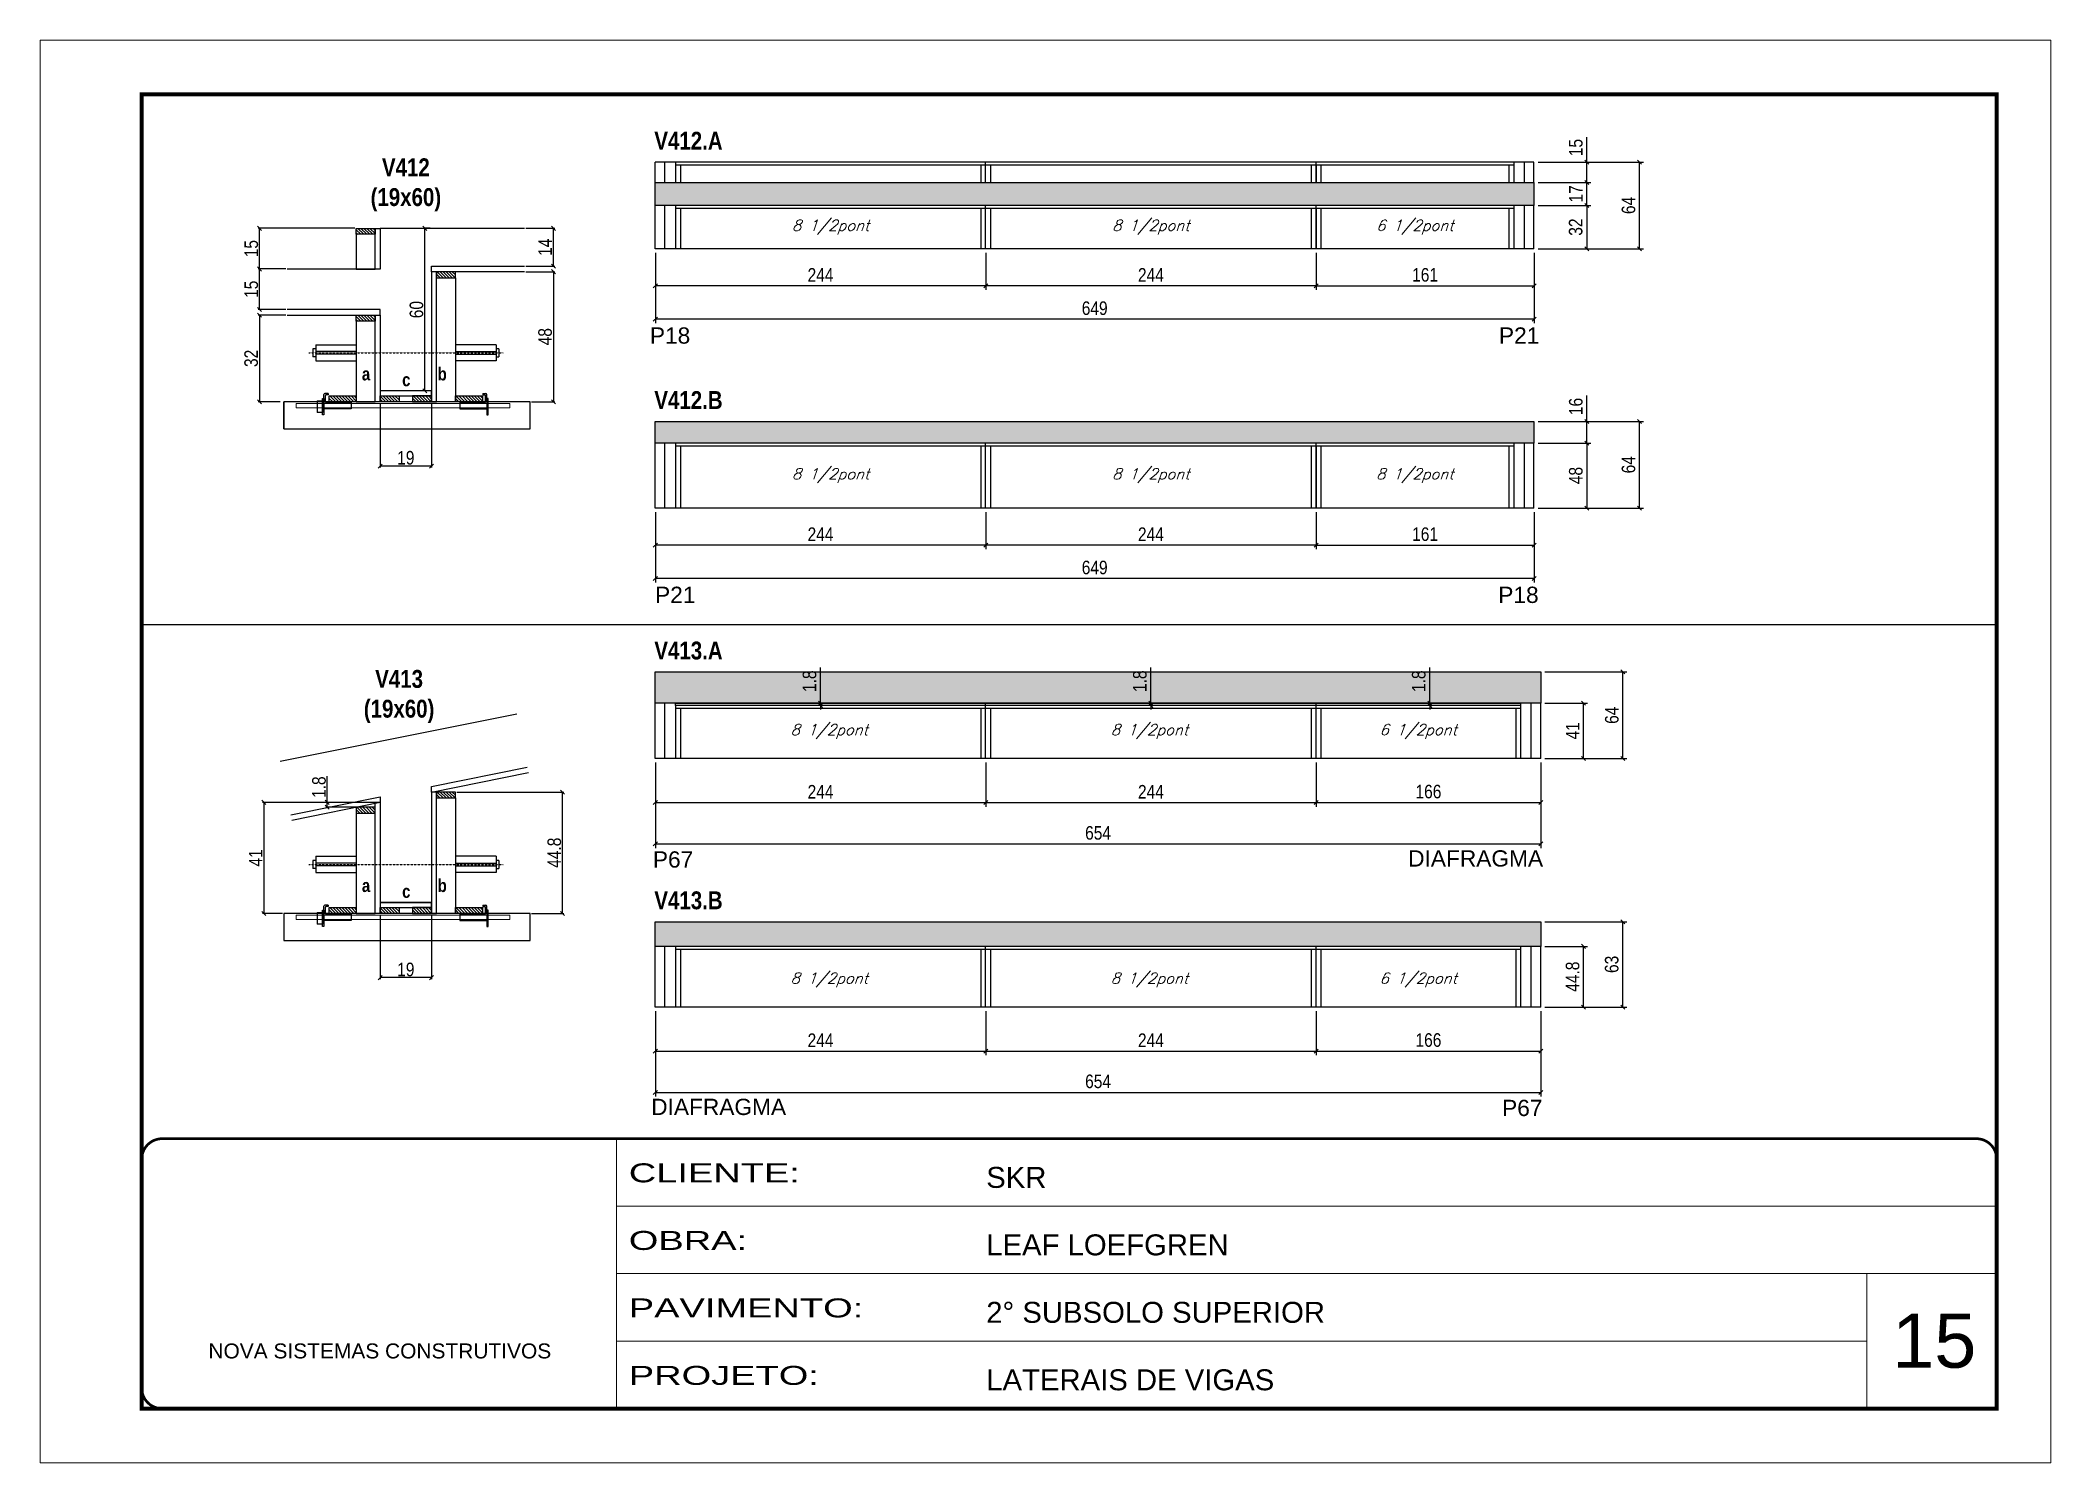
# Model space of a CAD drawing. Extents: x 3309 to 9590, y -2522 to 15424.
# Drawn here: x 6493 to 7978, y 10112 to 11162 of the extents above; entities that cross this region are included whole.
import ezdxf

# ---------------------------------------------------------------- set-up
doc = ezdxf.new("R2010")
doc.units = 0
for name, pattern in [('CONTINUO', [0]), ('DASHED', [0.75, 0.5, -0.25]), ('HIDDEN', [0.375, 0.25, -0.125])]:
    doc.linetypes.add(name, pattern=pattern)
for name, color, linetype in [('5', 5, 'Continuous'), ('barrote', 251, 'Continuous'), ('COTA', 241, 'Continuous'), ('detalhes', 4, 'Continuous'), ('NOMENCLATURA', 7, 'Continuous'), ('Painéis', 200, 'Continuous'), ('presilha', 1, 'Continuous'), ('SARR_2.2x10', 60, 'Continuous'), ('SARR_2.2x7', 40, 'Continuous'), ('SARR_3.5x7', 81, 'Continuous'), ('TENSOR', 3, 'Continuous'), ('texto', 7, 'Continuous')]:
    doc.layers.add(name, color=color, linetype=linetype)
for name, color, linetype, lineweight in [('CARIMBO', 255, 'Continuous', 9), ('CONCRETO', 251, 'Continuous', 25), ('Folhas', 255, 'Continuous', 9), ('SARRAFO DE PRESSAO', 251, 'DASHED', 9), ('SCO-___-LAJ', 2, 'Continuous', 0)]:
    doc.layers.add(name, color=color, linetype=linetype, lineweight=lineweight)
doc.styles.add('ARIAL', font='arial.ttf')
doc.styles.add('COTA TECNICA', font='techl___.ttf', dxfattribs={"height": 10})
doc.styles.add('COTA TECNICA 2X', font='techl___.ttf', dxfattribs={"height": 10})
doc.styles.add('Romans', font='romans.shx')
doc.styles.get("Standard").update_dxf_attribs({"font": 'arial.ttf'})
doc.styles.add('TECNICA', font='techb___.ttf', dxfattribs={"height": 10})
doc.styles.add('Tecnologia', font='')
doc.styles.get('Tecnologia').set_extended_font_data('Forgotten Futurist')
doc.dimstyles.new('PAINEL', dxfattribs={"dimtxt": 10, "dimasz": 3, "dimexe": 3, "dimexo": 3, "dimgap": 3, "dimtad": 1, "dimdec": 1, "dimzin": 12, "dimdsep": 46, "dimtxsty": 'COTA TECNICA', "dimblk1": 'OBLIQUE', "dimblk2": 'OBLIQUE', "dimsah": 1, "dimcen": 0.9, "dimclrd": 4, "dimclre": 4, "dimclrt": 240, "dimadec": 1, "dimazin": 3, "dimtfac": 1, "dimtdec": 1, "dimtmove": 0, "dimatfit": 3, "dimfxl": 1, "dimtolj": 1, "dimtzin": 12, "dimarcsym": 0})
doc.dimstyles.new('SECAO', dxfattribs={"dimscale": 0.333333, "dimtxt": 5, "dimasz": 9, "dimexe": 3, "dimexo": 3, "dimgap": 3, "dimtad": 1, "dimdec": 1, "dimlfac": 0.5, "dimzin": 12, "dimdsep": 46, "dimtxsty": 'COTA TECNICA 2X', "dimblk1": 'OBLIQUE', "dimblk2": 'OBLIQUE', "dimsah": 1, "dimcen": 0.9, "dimclrd": 4, "dimclre": 4, "dimclrt": 240, "dimadec": 1, "dimazin": 3, "dimtfac": 1, "dimtdec": 1, "dimtmove": 0, "dimatfit": 3, "dimfxl": 1, "dimtolj": 1, "dimtzin": 12, "dimarcsym": 0})
pattern_1 = [(135, (39979.4781, -112616.9044), (-1.122532015, -1.122532015), [])]
pattern_2 = [(135, (39979.4781, -112994.537), (-1.122532015, -1.122532015), [])]

msp = doc.modelspace()

# ---------------------------------------------------------------- texts
at = {"layer": '5', "linetype": 'Continuous'}
for s, rotation, p in [('P18', 359.99996, (6943.17, 10938.18)), ('P21', 359.99996, (7570.28, 10938.18)), ('P21', 0.00004, (6947, 10746.78)), ('P18', 0.00004, (7569.79, 10746.78)), ('P67', 0.00004, (6945.38, 10551.44)), ('DIAFRAGMA', 359.99996, (7503.23, 10552.22)), ('DIAFRAGMA', 0.00004, (6944.14, 10368.82)), ('P67', 359.99996, (7572.61, 10368.03))]:
    msp.add_text(s, height=12, rotation=rotation, dxfattribs=at).set_placement(p)
at = {"layer": 'CARIMBO', "style": 'ARIAL'}
msp.add_text('15', height=40, dxfattribs=at).set_placement((7860.73, 10182.28))
at = {"layer": 'detalhes', "style": 'TECNICA'}
for s, p in [('a', (6730.47, 10911.06)), ('b', (6786.44, 10911.05)), ('c', (6760.18, 10906.74)), ('b', (6786.44, 10533.42, 0)), ('a', (6730.47, 10533.43, 0)), ('c', (6760.18, 10529.1, 0))]:
    msp.add_text(s, height=9.6, dxfattribs=at).set_placement(p)
at = {"layer": 'NOMENCLATURA', "style": 'TECNICA'}
for s, p in [('V412.A', (6946.46, 11081.35)), ('V412.B', (6946.46, 10889.95)), ('V413.A', (6946.46, 10705.09)), ('V413.B', (6946.46, 10520.69))]:
    msp.add_text(s, height=13.2, dxfattribs=at).set_placement(p)
at = {"layer": 'NOMENCLATURA', "char_height": 13.2, "attachment_point": 2, "style": 'TECNICA'}
for s, insert in [('V412\\P(19x60)', (6762.94, 11074.96)), ('V413\\P(19x60)', (6757.94, 10697.33, 0))]:
    msp.add_mtext_dynamic_manual_height_columns(s, width=300.2766, gutter_width=1, heights=[0], dxfattribs=dict(at, insert=insert))
at = {"layer": 'texto', "color": 2, "char_height": 8, "attachment_point": 5, "style": 'Romans'}
for s, insert in [('{\\Q19;\\C256;8 1/2pont}', (7076.67, 11024.17)), ('{\\Q19;\\C256;8 1/2pont}', (7313.17, 11024.17)), ('{\\Q19;\\C256;6 1/2pont}', (7508.17, 11024.17)), ('{\\Q19;\\C256;8 1/2pont}', (7076.67, 10840.77)), ('{\\Q19;\\C256;8 1/2pont}', (7313.17, 10840.77)), ('{\\Q19;\\C256;8 1/2pont}', (7508.17, 10840.77)), ('{\\Q19;\\C256;8 1/2pont}', (7075.67, 10651.91)), ('{\\Q19;\\C256;8 1/2pont}', (7312.17, 10651.91)), ('{\\Q19;\\C256;6 1/2pont}', (7510.67, 10651.91)), ('{\\Q19;\\C256;8 1/2pont}', (7075.67, 10468.5)), ('{\\Q19;\\C256;8 1/2pont}', (7312.17, 10468.5)), ('{\\Q19;\\C256;6 1/2pont}', (7510.67, 10468.5))]:
    msp.add_mtext(s, dxfattribs=dict(at, insert=insert))

# ---------------------------------------------------------------- blocks, each defined once
blk = doc.blocks.new('9999999999')
at = {"color": 30, "linetype": 'CONTINUO'}
for p, q in [((98564.6, 34230.2), (98564.6, 34429.4)), ((98564.6, 34379.6), (99584, 34379.6)), ((98564.6, 34329.8), (99488, 34329.8)), ((99584, 34329.8), (99488, 34329.8)), ((99488, 34329.8), (99488, 34230.2)), ((98564.6, 34280), (99488, 34280))]:
    blk.add_line(p, q, dxfattribs=at)
at = {"color": 30, "linetype": 'CONTINUO', "const_width": 2}
blk.add_lwpolyline([(99584, 34230.2), (99584, 34414.4, 0.414214), (99569, 34429.4), (98229, 34429.4, 0.414214), (98214, 34414.4), (98214, 34245.2, 0.414214), (98229, 34230.2), (99584, 34230.2)], format="xyb", dxfattribs=at)
at = {"layer": 'Folhas'}
blk.add_lwpolyline([(98139, 34190.2), (99624, 34190.2), (99624, 35240.2), (98139, 35240.2)], close=True, dxfattribs=at)
at = {"layer": 'Folhas', "color": 30, "const_width": 3}
blk.add_lwpolyline([(98214, 34230.2), (99584, 34230.2), (99584, 35200.2), (98214, 35200.2)], close=True, dxfattribs=at)
at = {"color": 7, "linetype": 'Continuous', "ltscale": 5, "style": 'ARIAL'}
for s, height, p in [('SKR', 15.48, (98837.7, 34393.1)), ('LEAF LOEFGREN', 15.483, (98837.7, 34343.3)), ('2° SUBSOLO SUPERIOR', 15.483, (98837.7, 34293.5)), ('NOVA SISTEMAS CONSTRUTIVOS', 11.059, (98263.2, 34267.2)), ('LATERAIS DE VIGAS', 15.483, (98837.7, 34243.7))]:
    blk.add_text(s, height=height, dxfattribs=at).set_placement(p)
at = {"layer": 'Folhas', "color": 7, "style": 'Tecnologia', "width": 1.5}
for s, p in [('CLIENTE:', (98573.7, 34397.2)), ('OBRA:', (98573.7, 34347.3)), ('PAVIMENTO:', (98573.7, 34297.5)), ('PROJETO:', (98573.7, 34247.7))]:
    blk.add_text(s, height=14, dxfattribs=at).set_placement(p)
blk = doc.blocks.new('_Oblique')
at = {"color": 0, "linetype": 'ByBlock', "lineweight": -2}
blk.add_line((-0.5, -0.5), (0.5, 0.5), dxfattribs=at)
blk = doc.blocks.new('*D1091')
at = {"layer": 'COTA', "color": 4, "lineweight": -2, "transparency": 16777216}
for p, q in [((6743.9, 10894.3), (6743.9, 10846.8)), ((6781.9, 10894.3), (6781.9, 10846.8)), ((6781.9, 10847.8), (6743.9, 10847.8))]:
    blk.add_line(p, q, dxfattribs=at)
at = {"layer": 'Defpoints', "color": 0, "transparency": 16777216}
for p in [(6743.9, 10895.3), (6781.9, 10895.3), (6743.9, 10847.8)]:
    blk.add_point(p, dxfattribs=at)
at = {"layer": 'COTA', "color": 4, "lineweight": -2, "transparency": 16777216, "xscale": 3, "yscale": 3, "zscale": 3, "rotation": 180}
blk.add_blockref('_Oblique', (6743.9, 10847.8), dxfattribs=at)
at = {"layer": 'COTA', "color": 4, "lineweight": -2, "transparency": 16777216, "xscale": 3, "yscale": 3, "zscale": 3}
blk.add_blockref('_Oblique', (6781.9, 10847.8), dxfattribs=at)
at = {"layer": 'COTA', "color": 240, "transparency": 16777216, "insert": (6762.9, 10853.9), "char_height": 10, "attachment_point": 5, "style": 'COTA TECNICA 2X'}
blk.add_mtext('\\A1;19', dxfattribs=at)
blk = doc.blocks.new('PRESILHA METÁLICA 1')
at = {"layer": 'presilha'}
for p, q in [((0, 13), (6, 13)), ((0, 13), (0, 0)), ((6, 0), (0, 0)), ((6, 15.5), (7.5, 15.5)), ((6, -2.5), (6, 15.5)), ((6, 13), (6, 0)), ((7.5, 10.6), (7.5, 19.9)), ((7.5, 15.5), (7.5, -2.5)), ((37.5, 4.1), (7.5, 4.1)), ((12, 21), (8.6, 21)), ((9, 11.6), (9, 18.9)), ((12, 19.5), (9.6, 19.5)), ((37.5, 11), (9.6, 11)), ((12, 21), (12, 19.5)), ((37.5, 11), (37.5, 4.1)), ((7.5, -2.5), (6, -2.5))]:
    blk.add_line(p, q, dxfattribs=at)
for centre, radius, start, end in [((8.6, 19.9), 1.14, 90, 180), ((9.6, 18.9), 0.57, 90, 180), ((9.6, 11.6), 0.57, 180, 270)]:
    blk.add_arc(centre, radius, start, end, dxfattribs=at)
blk = doc.blocks.new('PRESILHA METÁLICA 2')
at = {"layer": 'presilha'}
for p, q in [((-5.2, 23.5), (-5.2, 22)), ((-5.2, 23.5), (-1.9, 23.5)), ((-0.8, 14.6), (-0.8, 22.4)), ((-30.8, 13.5), (-30.8, 6.6)), ((-30.8, 13.5), (-2.8, 13.5)), ((-30.8, 6.6), (-0.8, 6.6)), ((-5.2, 22), (-2.8, 22)), ((-2.2, 14.1), (-2.2, 21.4)), ((0.8, 18), (-0.8, 18)), ((-0.8, 18), (-0.8, 0)), ((-0.8, 0), (0.8, 0)), ((0.8, 0), (0.8, 18))]:
    blk.add_line(p, q, dxfattribs=at)
for centre, radius, start, end in [((-1.9, 22.4), 1.14, 0, 90), ((-2.8, 21.4), 0.57, 0, 90), ((-2.8, 14.1), 0.57, 270, 0)]:
    blk.add_arc(centre, radius, start, end, dxfattribs=at)
blk = doc.blocks.new('*D1092')
at = {"layer": 'COTA', "color": 4, "lineweight": -2, "transparency": 16777216}
for p, q in [((6674.2, 10959.3), (6653.9, 10959.3)), ((6654.9, 10959.3), (6654.9, 10895.3)), ((6670.1, 10895.3), (6653.9, 10895.3))]:
    blk.add_line(p, q, dxfattribs=at)
at = {"layer": 'Defpoints', "color": 0, "transparency": 16777216}
for p in [(6675.2, 10959.3), (6654.9, 10895.3), (6671.1, 10895.3)]:
    blk.add_point(p, dxfattribs=at)
at = {"layer": 'COTA', "color": 4, "lineweight": -2, "transparency": 16777216, "xscale": 3, "yscale": 3, "zscale": 3}
for p, rotation in [((6654.9, 10959.3), 90), ((6654.9, 10895.3), 270)]:
    blk.add_blockref('_Oblique', p, dxfattribs=dict(at, rotation=rotation))
at = {"layer": 'COTA', "color": 240, "transparency": 16777216, "insert": (6648.7, 10927.3), "char_height": 10, "attachment_point": 5, "rotation": 90, "style": 'COTA TECNICA 2X'}
blk.add_mtext('\\A1;32', dxfattribs=at)
blk = doc.blocks.new('*D1093')
at = {"layer": 'COTA', "color": 4, "lineweight": -2, "transparency": 16777216}
for p, q in [((6851.6, 10991.3), (6872.9, 10991.3)), ((6871.9, 10991.3), (6871.9, 10895.3)), ((6855.8, 10895.3), (6872.9, 10895.3))]:
    blk.add_line(p, q, dxfattribs=at)
at = {"layer": 'Defpoints', "color": 0, "transparency": 16777216}
for p in [(6850.6, 10991.3), (6854.8, 10895.3), (6871.9, 10895.3)]:
    blk.add_point(p, dxfattribs=at)
at = {"layer": 'COTA', "color": 4, "lineweight": -2, "transparency": 16777216, "xscale": 3, "yscale": 3, "zscale": 3}
for p, rotation in [((6871.9, 10991.3), 90), ((6871.9, 10895.3), 270)]:
    blk.add_blockref('_Oblique', p, dxfattribs=dict(at, rotation=rotation))
at = {"layer": 'COTA', "color": 240, "transparency": 16777216, "insert": (6865.8, 10943.3), "char_height": 10, "attachment_point": 5, "rotation": 90, "style": 'COTA TECNICA 2X'}
blk.add_mtext('\\A1;48', dxfattribs=at)
blk = doc.blocks.new('*D1094')
at = {"layer": 'COTA', "color": 4, "lineweight": -2, "transparency": 16777216}
for p, q in [((6780.9, 11023.3), (6775.9, 11023.3)), ((6776.9, 10903.3), (6776.9, 11023.3)), ((6780.9, 10903.3), (6775.9, 10903.3))]:
    blk.add_line(p, q, dxfattribs=at)
at = {"layer": 'Defpoints', "color": 0, "transparency": 16777216}
for p in [(6776.9, 11023.3), (6781.9, 11023.3), (6781.9, 10903.3)]:
    blk.add_point(p, dxfattribs=at)
at = {"layer": 'COTA', "color": 4, "lineweight": -2, "transparency": 16777216, "xscale": 3, "yscale": 3, "zscale": 3}
for p, rotation in [((6776.9, 11023.3), 90), ((6776.9, 10903.3), 270)]:
    blk.add_blockref('_Oblique', p, dxfattribs=dict(at, rotation=rotation))
at = {"layer": 'COTA', "color": 240, "transparency": 16777216, "insert": (6770.8, 10963.3), "char_height": 10, "attachment_point": 5, "rotation": 90, "style": 'COTA TECNICA 2X'}
blk.add_mtext('\\A1;60', dxfattribs=at)
blk = doc.blocks.new('*D1095')
at = {"layer": 'COTA', "color": 4, "lineweight": -2, "transparency": 16777216}
for p, q in [((6851.6, 11023.3), (6872.9, 11023.3)), ((6871.9, 10995.3), (6871.9, 11023.3)), ((6851.6, 10995.3), (6872.9, 10995.3))]:
    blk.add_line(p, q, dxfattribs=at)
at = {"layer": 'Defpoints', "color": 0, "transparency": 16777216}
for p in [(6850.6, 11023.3), (6871.9, 11023.3), (6850.6, 10995.3)]:
    blk.add_point(p, dxfattribs=at)
at = {"layer": 'COTA', "color": 4, "lineweight": -2, "transparency": 16777216, "xscale": 3, "yscale": 3, "zscale": 3}
for p, rotation in [((6871.9, 11023.3), 90), ((6871.9, 10995.3), 270)]:
    blk.add_blockref('_Oblique', p, dxfattribs=dict(at, rotation=rotation))
at = {"layer": 'COTA', "color": 240, "transparency": 16777216, "insert": (6865.8, 11009.3), "char_height": 10, "attachment_point": 5, "rotation": 90, "style": 'COTA TECNICA 2X'}
blk.add_mtext('\\A1;14', dxfattribs=at)
blk = doc.blocks.new('*D1096')
at = {"layer": 'COTA', "color": 4, "lineweight": -2, "transparency": 16777216}
for p, q in [((6674.2, 10993.3), (6653.9, 10993.3)), ((6654.9, 10963.3), (6654.9, 10993.3)), ((6674.2, 10963.3), (6653.9, 10963.3))]:
    blk.add_line(p, q, dxfattribs=at)
at = {"layer": 'Defpoints', "color": 0, "transparency": 16777216}
for p in [(6654.9, 10993.3), (6675.2, 10993.3), (6675.2, 10963.3)]:
    blk.add_point(p, dxfattribs=at)
at = {"layer": 'COTA', "color": 4, "lineweight": -2, "transparency": 16777216, "xscale": 3, "yscale": 3, "zscale": 3}
for p, rotation in [((6654.9, 10993.3), 90), ((6654.9, 10963.3), 270)]:
    blk.add_blockref('_Oblique', p, dxfattribs=dict(at, rotation=rotation))
at = {"layer": 'COTA', "color": 240, "transparency": 16777216, "insert": (6648.8, 10978.3), "char_height": 10, "attachment_point": 5, "rotation": 90, "style": 'COTA TECNICA 2X'}
blk.add_mtext('\\A1;15', dxfattribs=at)
blk = doc.blocks.new('*D1097')
at = {"layer": 'COTA', "color": 4, "lineweight": -2, "transparency": 16777216}
for p, q in [((6725.3, 11023.3), (6653.9, 11023.3)), ((6654.9, 10993.3), (6654.9, 11023.3)), ((6674.2, 10993.3), (6653.9, 10993.3))]:
    blk.add_line(p, q, dxfattribs=at)
at = {"layer": 'Defpoints', "color": 0, "transparency": 16777216}
for p in [(6654.9, 11023.3), (6726.3, 11023.3), (6675.2, 10993.3)]:
    blk.add_point(p, dxfattribs=at)
at = {"layer": 'COTA', "color": 4, "lineweight": -2, "transparency": 16777216, "xscale": 3, "yscale": 3, "zscale": 3}
for p, rotation in [((6654.9, 11023.3), 90), ((6654.9, 10993.3), 270)]:
    blk.add_blockref('_Oblique', p, dxfattribs=dict(at, rotation=rotation))
at = {"layer": 'COTA', "color": 240, "transparency": 16777216, "insert": (6648.8, 11008.3), "char_height": 10, "attachment_point": 5, "rotation": 90, "style": 'COTA TECNICA 2X'}
blk.add_mtext('\\A1;15', dxfattribs=at)
blk = doc.blocks.new('*D1098')
at = {"layer": 'COTA', "color": 4, "linetype": 'ByBlock', "lineweight": -2, "transparency": 16777216}
for p, q in [((7191.2, 11005.2), (7191.2, 10977.8)), ((7435.2, 11005.2), (7435.2, 10977.8)), ((7435.2, 10980.8), (7191.2, 10980.8))]:
    blk.add_line(p, q, dxfattribs=at)
at = {"layer": 'Defpoints', "color": 0, "linetype": 'ByBlock', "transparency": 16777216}
for p in [(7191.2, 11008.2), (7435.2, 11008.2), (7191.2, 10980.8)]:
    blk.add_point(p, dxfattribs=at)
at = {"layer": 'COTA', "color": 4, "linetype": 'ByBlock', "lineweight": -2, "transparency": 16777216, "xscale": 3, "yscale": 3, "zscale": 3, "rotation": 180}
blk.add_blockref('_Oblique', (7191.2, 10980.8), dxfattribs=at)
at = {"layer": 'COTA', "color": 4, "linetype": 'ByBlock', "lineweight": -2, "transparency": 16777216, "xscale": 3, "yscale": 3, "zscale": 3}
blk.add_blockref('_Oblique', (7435.2, 10980.8), dxfattribs=at)
at = {"layer": 'COTA', "color": 240, "linetype": 'ByBlock', "transparency": 16777216, "insert": (7313.2, 10988.9), "char_height": 10, "attachment_point": 5, "style": 'COTA TECNICA'}
blk.add_mtext('\\A1;244', dxfattribs=at)
blk = doc.blocks.new('*D1099')
at = {"layer": 'COTA', "color": 4, "linetype": 'ByBlock', "lineweight": -2, "transparency": 16777216}
for p, q in [((6947.2, 11005.2), (6947.2, 10977.8)), ((7191.2, 11005.2), (7191.2, 10977.8)), ((7191.2, 10980.8), (6947.2, 10980.8))]:
    blk.add_line(p, q, dxfattribs=at)
at = {"layer": 'Defpoints', "color": 0, "linetype": 'ByBlock', "transparency": 16777216}
for p in [(6947.2, 11008.2), (7191.2, 11008.2), (6947.2, 10980.8)]:
    blk.add_point(p, dxfattribs=at)
at = {"layer": 'COTA', "color": 4, "linetype": 'ByBlock', "lineweight": -2, "transparency": 16777216, "xscale": 3, "yscale": 3, "zscale": 3, "rotation": 180}
blk.add_blockref('_Oblique', (6947.2, 10980.8), dxfattribs=at)
at = {"layer": 'COTA', "color": 4, "linetype": 'ByBlock', "lineweight": -2, "transparency": 16777216, "xscale": 3, "yscale": 3, "zscale": 3}
blk.add_blockref('_Oblique', (7191.2, 10980.8), dxfattribs=at)
at = {"layer": 'COTA', "color": 240, "linetype": 'ByBlock', "transparency": 16777216, "insert": (7069.2, 10988.9), "char_height": 10, "attachment_point": 5, "style": 'COTA TECNICA'}
blk.add_mtext('\\A1;244', dxfattribs=at)
blk = doc.blocks.new('*D1100')
at = {"layer": 'COTA', "color": 4, "linetype": 'ByBlock', "lineweight": -2, "transparency": 16777216}
for p, q in [((6947.2, 11005.2), (6947.2, 10953.2)), ((7596.2, 11005.2), (7596.2, 10953.2)), ((7596.2, 10956.2), (6947.2, 10956.2))]:
    blk.add_line(p, q, dxfattribs=at)
at = {"layer": 'Defpoints', "color": 0, "linetype": 'ByBlock', "transparency": 16777216}
for p in [(6947.2, 11008.2), (7596.2, 11008.2), (6947.2, 10956.2)]:
    blk.add_point(p, dxfattribs=at)
at = {"layer": 'COTA', "color": 4, "linetype": 'ByBlock', "lineweight": -2, "transparency": 16777216, "xscale": 3, "yscale": 3, "zscale": 3, "rotation": 180}
blk.add_blockref('_Oblique', (6947.2, 10956.2), dxfattribs=at)
at = {"layer": 'COTA', "color": 4, "linetype": 'ByBlock', "lineweight": -2, "transparency": 16777216, "xscale": 3, "yscale": 3, "zscale": 3}
blk.add_blockref('_Oblique', (7596.2, 10956.2), dxfattribs=at)
at = {"layer": 'COTA', "color": 240, "linetype": 'ByBlock', "transparency": 16777216, "insert": (7271.7, 10964.3), "char_height": 10, "attachment_point": 5, "style": 'COTA TECNICA'}
blk.add_mtext('\\A1;649', dxfattribs=at)
blk = doc.blocks.new('*D1101')
at = {"layer": 'COTA', "color": 4, "lineweight": -2, "transparency": 16777216}
for p, q in [((7435.2, 11005.2), (7435.2, 10977.8)), ((7596.2, 11005.2), (7596.2, 10977.8)), ((7435.2, 10980.8), (7596.2, 10980.8))]:
    blk.add_line(p, q, dxfattribs=at)
at = {"layer": 'Defpoints', "color": 0, "transparency": 16777216}
for p in [(7435.2, 11008.2), (7596.2, 11008.2), (7596.2, 10980.8)]:
    blk.add_point(p, dxfattribs=at)
at = {"layer": 'COTA', "color": 4, "lineweight": -2, "transparency": 16777216, "xscale": 3, "yscale": 3, "zscale": 3, "rotation": 180}
blk.add_blockref('_Oblique', (7435.2, 10980.8), dxfattribs=at)
at = {"layer": 'COTA', "color": 4, "lineweight": -2, "transparency": 16777216, "xscale": 3, "yscale": 3, "zscale": 3}
blk.add_blockref('_Oblique', (7596.2, 10980.8), dxfattribs=at)
at = {"layer": 'COTA', "color": 240, "transparency": 16777216, "insert": (7515.7, 10988.9), "char_height": 10, "attachment_point": 5, "style": 'COTA TECNICA'}
blk.add_mtext('\\A1;161', dxfattribs=at)
blk = doc.blocks.new('*D1102')
at = {"layer": 'COTA', "color": 4, "linetype": 'ByBlock', "lineweight": -2, "transparency": 16777216}
for p, q in [((7191.2, 10813.8), (7191.2, 10786.4)), ((7435.2, 10813.8), (7435.2, 10786.4)), ((7435.2, 10789.4), (7191.2, 10789.4))]:
    blk.add_line(p, q, dxfattribs=at)
at = {"layer": 'Defpoints', "color": 0, "linetype": 'ByBlock', "transparency": 16777216}
for p in [(7191.2, 10816.8), (7435.2, 10816.8), (7191.2, 10789.4)]:
    blk.add_point(p, dxfattribs=at)
at = {"layer": 'COTA', "color": 4, "linetype": 'ByBlock', "lineweight": -2, "transparency": 16777216, "xscale": 3, "yscale": 3, "zscale": 3, "rotation": 180}
blk.add_blockref('_Oblique', (7191.2, 10789.4), dxfattribs=at)
at = {"layer": 'COTA', "color": 4, "linetype": 'ByBlock', "lineweight": -2, "transparency": 16777216, "xscale": 3, "yscale": 3, "zscale": 3}
blk.add_blockref('_Oblique', (7435.2, 10789.4), dxfattribs=at)
at = {"layer": 'COTA', "color": 240, "linetype": 'ByBlock', "transparency": 16777216, "insert": (7313.2, 10797.5), "char_height": 10, "attachment_point": 5, "style": 'COTA TECNICA'}
blk.add_mtext('\\A1;244', dxfattribs=at)
blk = doc.blocks.new('*D1103')
at = {"layer": 'COTA', "color": 4, "linetype": 'ByBlock', "lineweight": -2, "transparency": 16777216}
for p, q in [((6947.2, 10813.8), (6947.2, 10786.4)), ((7191.2, 10813.8), (7191.2, 10786.4)), ((7191.2, 10789.4), (6947.2, 10789.4))]:
    blk.add_line(p, q, dxfattribs=at)
at = {"layer": 'Defpoints', "color": 0, "linetype": 'ByBlock', "transparency": 16777216}
for p in [(6947.2, 10816.8), (7191.2, 10816.8), (6947.2, 10789.4)]:
    blk.add_point(p, dxfattribs=at)
at = {"layer": 'COTA', "color": 4, "linetype": 'ByBlock', "lineweight": -2, "transparency": 16777216, "xscale": 3, "yscale": 3, "zscale": 3, "rotation": 180}
blk.add_blockref('_Oblique', (6947.2, 10789.4), dxfattribs=at)
at = {"layer": 'COTA', "color": 4, "linetype": 'ByBlock', "lineweight": -2, "transparency": 16777216, "xscale": 3, "yscale": 3, "zscale": 3}
blk.add_blockref('_Oblique', (7191.2, 10789.4), dxfattribs=at)
at = {"layer": 'COTA', "color": 240, "linetype": 'ByBlock', "transparency": 16777216, "insert": (7069.2, 10797.5), "char_height": 10, "attachment_point": 5, "style": 'COTA TECNICA'}
blk.add_mtext('\\A1;244', dxfattribs=at)
blk = doc.blocks.new('*D1104')
at = {"layer": 'COTA', "color": 4, "linetype": 'ByBlock', "lineweight": -2, "transparency": 16777216}
for p, q in [((6947.2, 10813.8), (6947.2, 10761.8)), ((7596.2, 10813.8), (7596.2, 10761.8)), ((7596.2, 10764.8), (6947.2, 10764.8))]:
    blk.add_line(p, q, dxfattribs=at)
at = {"layer": 'Defpoints', "color": 0, "linetype": 'ByBlock', "transparency": 16777216}
for p in [(6947.2, 10816.8), (7596.2, 10816.8), (6947.2, 10764.8)]:
    blk.add_point(p, dxfattribs=at)
at = {"layer": 'COTA', "color": 4, "linetype": 'ByBlock', "lineweight": -2, "transparency": 16777216, "xscale": 3, "yscale": 3, "zscale": 3, "rotation": 180}
blk.add_blockref('_Oblique', (6947.2, 10764.8), dxfattribs=at)
at = {"layer": 'COTA', "color": 4, "linetype": 'ByBlock', "lineweight": -2, "transparency": 16777216, "xscale": 3, "yscale": 3, "zscale": 3}
blk.add_blockref('_Oblique', (7596.2, 10764.8), dxfattribs=at)
at = {"layer": 'COTA', "color": 240, "linetype": 'ByBlock', "transparency": 16777216, "insert": (7271.7, 10772.9), "char_height": 10, "attachment_point": 5, "style": 'COTA TECNICA'}
blk.add_mtext('\\A1;649', dxfattribs=at)
blk = doc.blocks.new('*D1105')
at = {"layer": 'COTA', "color": 4, "lineweight": -2, "transparency": 16777216}
for p, q in [((7435.2, 10813.8), (7435.2, 10786.4)), ((7596.2, 10813.8), (7596.2, 10786.4)), ((7435.2, 10789.4), (7596.2, 10789.4))]:
    blk.add_line(p, q, dxfattribs=at)
at = {"layer": 'Defpoints', "color": 0, "transparency": 16777216}
for p in [(7435.2, 10816.8), (7596.2, 10816.8), (7596.2, 10789.4)]:
    blk.add_point(p, dxfattribs=at)
at = {"layer": 'COTA', "color": 4, "lineweight": -2, "transparency": 16777216, "xscale": 3, "yscale": 3, "zscale": 3, "rotation": 180}
blk.add_blockref('_Oblique', (7435.2, 10789.4), dxfattribs=at)
at = {"layer": 'COTA', "color": 4, "lineweight": -2, "transparency": 16777216, "xscale": 3, "yscale": 3, "zscale": 3}
blk.add_blockref('_Oblique', (7596.2, 10789.4), dxfattribs=at)
at = {"layer": 'COTA', "color": 240, "transparency": 16777216, "insert": (7515.7, 10797.5), "char_height": 10, "attachment_point": 5, "style": 'COTA TECNICA'}
blk.add_mtext('\\A1;161', dxfattribs=at)
blk = doc.blocks.new('*D1106')
at = {"layer": 'COTA', "color": 4, "lineweight": -2, "transparency": 16777216}
for p, q in [((7599.2, 10864.8), (7638.2, 10864.8)), ((7635.2, 10864.8), (7635.2, 10816.8)), ((7599.2, 10816.8), (7638.2, 10816.8))]:
    blk.add_line(p, q, dxfattribs=at)
at = {"layer": 'Defpoints', "color": 0, "transparency": 16777216}
for p in [(7596.2, 10864.8), (7596.2, 10816.8), (7635.2, 10816.8)]:
    blk.add_point(p, dxfattribs=at)
at = {"layer": 'COTA', "color": 4, "lineweight": -2, "transparency": 16777216, "xscale": 3, "yscale": 3, "zscale": 3}
for p, rotation in [((7635.2, 10864.8), 90), ((7635.2, 10816.8), 270)]:
    blk.add_blockref('_Oblique', p, dxfattribs=dict(at, rotation=rotation))
at = {"layer": 'COTA', "color": 240, "transparency": 16777216, "insert": (7627.1, 10840.8), "char_height": 10, "attachment_point": 5, "rotation": 90, "style": 'COTA TECNICA'}
blk.add_mtext('\\A1;48', dxfattribs=at)
blk = doc.blocks.new('*D1107')
at = {"layer": 'COTA', "color": 4, "lineweight": -2, "transparency": 16777216}
for p, q in [((7635.2, 10880.8), (7635.2, 10899.8)), ((7599.2, 10880.8), (7638.2, 10880.8)), ((7635.2, 10864.8), (7635.2, 10880.8)), ((7599.2, 10864.8), (7638.2, 10864.8))]:
    blk.add_line(p, q, dxfattribs=at)
at = {"layer": 'Defpoints', "color": 0, "transparency": 16777216}
for p in [(7596.2, 10880.8), (7635.2, 10880.8), (7596.2, 10864.8)]:
    blk.add_point(p, dxfattribs=at)
at = {"layer": 'COTA', "color": 4, "lineweight": -2, "transparency": 16777216, "xscale": 3, "yscale": 3, "zscale": 3}
for p, rotation in [((7635.2, 10880.8), 90), ((7635.2, 10864.8), 270)]:
    blk.add_blockref('_Oblique', p, dxfattribs=dict(at, rotation=rotation))
at = {"layer": 'COTA', "color": 240, "transparency": 16777216, "insert": (7627.1, 10891.8), "char_height": 10, "attachment_point": 5, "rotation": 90, "style": 'COTA TECNICA'}
blk.add_mtext('\\A1;16', dxfattribs=at)
blk = doc.blocks.new('*D1108')
at = {"layer": 'COTA', "color": 4, "lineweight": -2, "transparency": 16777216}
for p, q in [((7599.2, 10880.8), (7677.1, 10880.8)), ((7674.1, 10816.8), (7674.1, 10880.8)), ((7599.2, 10816.8), (7677.1, 10816.8))]:
    blk.add_line(p, q, dxfattribs=at)
at = {"layer": 'Defpoints', "color": 0, "transparency": 16777216}
for p in [(7596.2, 10880.8), (7674.1, 10880.8), (7596.2, 10816.8)]:
    blk.add_point(p, dxfattribs=at)
at = {"layer": 'COTA', "color": 4, "lineweight": -2, "transparency": 16777216, "xscale": 3, "yscale": 3, "zscale": 3}
for p, rotation in [((7674.1, 10880.8), 90), ((7674.1, 10816.8), 270)]:
    blk.add_blockref('_Oblique', p, dxfattribs=dict(at, rotation=rotation))
at = {"layer": 'COTA', "color": 240, "transparency": 16777216, "insert": (7666, 10848.8), "char_height": 10, "attachment_point": 5, "rotation": 90, "style": 'COTA TECNICA'}
blk.add_mtext('\\A1;64', dxfattribs=at)
blk = doc.blocks.new('*D1109')
at = {"layer": 'COTA', "color": 4, "lineweight": -2, "transparency": 16777216}
for p, q in [((7599.2, 11040.2), (7638.2, 11040.2)), ((7635.2, 11040.2), (7635.2, 11008.2)), ((7599.2, 11008.2), (7638.2, 11008.2))]:
    blk.add_line(p, q, dxfattribs=at)
at = {"layer": 'Defpoints', "color": 0, "transparency": 16777216}
for p in [(7596.2, 11040.2), (7596.2, 11008.2), (7635.2, 11008.2)]:
    blk.add_point(p, dxfattribs=at)
at = {"layer": 'COTA', "color": 4, "lineweight": -2, "transparency": 16777216, "xscale": 3, "yscale": 3, "zscale": 3}
for p, rotation in [((7635.2, 11040.2), 90), ((7635.2, 11008.2), 270)]:
    blk.add_blockref('_Oblique', p, dxfattribs=dict(at, rotation=rotation))
at = {"layer": 'COTA', "color": 240, "transparency": 16777216, "insert": (7627, 11024.2), "char_height": 10, "attachment_point": 5, "rotation": 90, "style": 'COTA TECNICA'}
blk.add_mtext('\\A1;32', dxfattribs=at)
blk = doc.blocks.new('*D1110')
at = {"layer": 'COTA', "color": 4, "lineweight": -2, "transparency": 16777216}
for p, q in [((7599.2, 11072.2), (7677.1, 11072.2)), ((7674.1, 11008.2), (7674.1, 11072.2)), ((7599.2, 11008.2), (7677.1, 11008.2))]:
    blk.add_line(p, q, dxfattribs=at)
at = {"layer": 'Defpoints', "color": 0, "transparency": 16777216}
for p in [(7596.2, 11072.2), (7674.1, 11072.2), (7596.2, 11008.2)]:
    blk.add_point(p, dxfattribs=at)
at = {"layer": 'COTA', "color": 4, "lineweight": -2, "transparency": 16777216, "xscale": 3, "yscale": 3, "zscale": 3}
for p, rotation in [((7674.1, 11072.2), 90), ((7674.1, 11008.2), 270)]:
    blk.add_blockref('_Oblique', p, dxfattribs=dict(at, rotation=rotation))
at = {"layer": 'COTA', "color": 240, "transparency": 16777216, "insert": (7666, 11040.2), "char_height": 10, "attachment_point": 5, "rotation": 90, "style": 'COTA TECNICA'}
blk.add_mtext('\\A1;64', dxfattribs=at)
blk = doc.blocks.new('*D1111')
at = {"layer": 'COTA', "color": 4, "lineweight": -2, "transparency": 16777216}
for p, q in [((7635.2, 11072.2), (7635.2, 11090.5)), ((7599.2, 11072.2), (7638.2, 11072.2)), ((7635.2, 11057.2), (7635.2, 11072.2)), ((7599.2, 11057.2), (7638.2, 11057.2))]:
    blk.add_line(p, q, dxfattribs=at)
at = {"layer": 'Defpoints', "color": 0, "transparency": 16777216}
for p in [(7596.2, 11072.2), (7635.2, 11072.2), (7596.2, 11057.2)]:
    blk.add_point(p, dxfattribs=at)
at = {"layer": 'COTA', "color": 4, "lineweight": -2, "transparency": 16777216, "xscale": 3, "yscale": 3, "zscale": 3}
for p, rotation in [((7635.2, 11072.2), 90), ((7635.2, 11057.2), 270)]:
    blk.add_blockref('_Oblique', p, dxfattribs=dict(at, rotation=rotation))
at = {"layer": 'COTA', "color": 240, "transparency": 16777216, "insert": (7627.1, 11082.9), "char_height": 10, "attachment_point": 5, "rotation": 90, "style": 'COTA TECNICA'}
blk.add_mtext('\\A1;15', dxfattribs=at)
blk = doc.blocks.new('*D1112')
at = {"layer": 'COTA', "color": 4, "lineweight": -2, "transparency": 16777216}
for p, q in [((7599.2, 11057.2), (7638.2, 11057.2)), ((7635.2, 11040.2), (7635.2, 11057.2)), ((7599.2, 11040.2), (7638.2, 11040.2))]:
    blk.add_line(p, q, dxfattribs=at)
at = {"layer": 'Defpoints', "color": 0, "transparency": 16777216}
for p in [(7596.2, 11057.2), (7635.2, 11057.2), (7596.2, 11040.2)]:
    blk.add_point(p, dxfattribs=at)
at = {"layer": 'COTA', "color": 4, "lineweight": -2, "transparency": 16777216, "xscale": 3, "yscale": 3, "zscale": 3}
for p, rotation in [((7635.2, 11057.2), 90), ((7635.2, 11040.2), 270)]:
    blk.add_blockref('_Oblique', p, dxfattribs=dict(at, rotation=rotation))
at = {"layer": 'COTA', "color": 240, "transparency": 16777216, "insert": (7627.1, 11048.7), "char_height": 10, "attachment_point": 5, "rotation": 90, "style": 'COTA TECNICA'}
blk.add_mtext('\\A1;17', dxfattribs=at)
blk = doc.blocks.new('*D1113')
at = {"layer": 'COTA', "color": 4, "lineweight": -2, "transparency": 16777216}
for p, q in [((6743.9, 10516.6), (6743.9, 10469.2)), ((6781.9, 10516.6), (6781.9, 10469.2)), ((6781.9, 10470.2), (6743.9, 10470.2))]:
    blk.add_line(p, q, dxfattribs=at)
at = {"layer": 'Defpoints', "color": 0, "transparency": 16777216}
for p in [(6743.9, 10517.6), (6781.9, 10517.6), (6743.9, 10470.2)]:
    blk.add_point(p, dxfattribs=at)
at = {"layer": 'COTA', "color": 4, "lineweight": -2, "transparency": 16777216, "xscale": 3, "yscale": 3, "zscale": 3, "rotation": 180}
blk.add_blockref('_Oblique', (6743.9, 10470.2), dxfattribs=at)
at = {"layer": 'COTA', "color": 4, "lineweight": -2, "transparency": 16777216, "xscale": 3, "yscale": 3, "zscale": 3}
blk.add_blockref('_Oblique', (6781.9, 10470.2), dxfattribs=at)
at = {"layer": 'COTA', "color": 240, "transparency": 16777216, "insert": (6762.9, 10476.2), "char_height": 10, "attachment_point": 5, "style": 'COTA TECNICA 2X'}
blk.add_mtext('\\A1;19', dxfattribs=at)
blk = doc.blocks.new('*D1114')
at = {"layer": 'COTA', "color": 4, "lineweight": -2, "transparency": 16777216}
for p, q in [((6742.9, 10599.6), (6657, 10599.6)), ((6658, 10599.6), (6658, 10517.6)), ((6671.9, 10517.6), (6657, 10517.6))]:
    blk.add_line(p, q, dxfattribs=at)
at = {"layer": 'Defpoints', "color": 0, "transparency": 16777216}
for p in [(6743.9, 10599.6), (6658, 10517.6), (6672.9, 10517.6)]:
    blk.add_point(p, dxfattribs=at)
at = {"layer": 'COTA', "color": 4, "lineweight": -2, "transparency": 16777216, "xscale": 3, "yscale": 3, "zscale": 3}
for p, rotation in [((6658, 10599.6), 90), ((6658, 10517.6), 270)]:
    blk.add_blockref('_Oblique', p, dxfattribs=dict(at, rotation=rotation))
at = {"layer": 'COTA', "color": 240, "transparency": 16777216, "insert": (6652, 10558.6), "char_height": 10, "attachment_point": 5, "rotation": 90, "style": 'COTA TECNICA 2X'}
blk.add_mtext('\\A1;41', dxfattribs=at)
blk = doc.blocks.new('*D1115')
at = {"layer": 'COTA', "color": 4, "lineweight": -2, "transparency": 16777216}
for p, q in [((6800.5, 10607.2), (6879.7, 10607.2)), ((6878.7, 10517.6), (6878.7, 10607.2)), ((6855.8, 10517.6), (6879.7, 10517.6))]:
    blk.add_line(p, q, dxfattribs=at)
at = {"layer": 'Defpoints', "color": 0, "transparency": 16777216}
for p in [(6799.5, 10607.2), (6878.7, 10607.2), (6854.8, 10517.6)]:
    blk.add_point(p, dxfattribs=at)
at = {"layer": 'COTA', "color": 4, "lineweight": -2, "transparency": 16777216, "xscale": 3, "yscale": 3, "zscale": 3}
for p, rotation in [((6878.7, 10607.2), 90), ((6878.7, 10517.6), 270)]:
    blk.add_blockref('_Oblique', p, dxfattribs=dict(at, rotation=rotation))
at = {"layer": 'COTA', "color": 240, "transparency": 16777216, "insert": (6872.6, 10562.4), "char_height": 10, "attachment_point": 5, "rotation": 90, "style": 'COTA TECNICA 2X'}
blk.add_mtext('\\A1;44.8', dxfattribs=at)
blk = doc.blocks.new('*D1119')
at = {"layer": 'COTA', "color": 4, "lineweight": -2, "transparency": 16777216}
for p, q in [((7604.2, 10672.9), (7635.8, 10672.9)), ((7632.8, 10631.9), (7632.8, 10672.9)), ((7604.2, 10631.9), (7635.8, 10631.9))]:
    blk.add_line(p, q, dxfattribs=at)
at = {"layer": 'Defpoints', "color": 0, "transparency": 16777216}
for p in [(7601.2, 10672.9), (7632.8, 10672.9), (7601.2, 10631.9)]:
    blk.add_point(p, dxfattribs=at)
at = {"layer": 'COTA', "color": 4, "lineweight": -2, "transparency": 16777216, "xscale": 3, "yscale": 3, "zscale": 3}
for p, rotation in [((7632.8, 10672.9), 90), ((7632.8, 10631.9), 270)]:
    blk.add_blockref('_Oblique', p, dxfattribs=dict(at, rotation=rotation))
at = {"layer": 'COTA', "color": 240, "transparency": 16777216, "insert": (7624.7, 10652.4), "char_height": 10, "attachment_point": 5, "rotation": 90, "style": 'COTA TECNICA'}
blk.add_mtext('\\A1;41', dxfattribs=at)
blk = doc.blocks.new('*D1120')
at = {"layer": 'COTA', "color": 4, "lineweight": -2, "transparency": 16777216}
for p, q in [((6947.2, 10628.9), (6947.2, 10565.9)), ((7601.2, 10628.9), (7601.2, 10565.9)), ((6947.2, 10568.9), (7601.2, 10568.9))]:
    blk.add_line(p, q, dxfattribs=at)
at = {"layer": 'Defpoints', "color": 0, "transparency": 16777216}
for p in [(6947.2, 10631.9), (7601.2, 10631.9), (7601.2, 10568.9)]:
    blk.add_point(p, dxfattribs=at)
at = {"layer": 'COTA', "color": 4, "lineweight": -2, "transparency": 16777216, "xscale": 3, "yscale": 3, "zscale": 3, "rotation": 180}
blk.add_blockref('_Oblique', (6947.2, 10568.9), dxfattribs=at)
at = {"layer": 'COTA', "color": 4, "lineweight": -2, "transparency": 16777216, "xscale": 3, "yscale": 3, "zscale": 3}
blk.add_blockref('_Oblique', (7601.2, 10568.9), dxfattribs=at)
at = {"layer": 'COTA', "color": 240, "transparency": 16777216, "insert": (7274.2, 10577), "char_height": 10, "attachment_point": 5, "style": 'COTA TECNICA'}
blk.add_mtext('\\A1;654', dxfattribs=at)
blk = doc.blocks.new('*D1116')
at = {"layer": 'COTA', "color": 4, "lineweight": -2, "transparency": 16777216}
for p, q in [((6947.2, 10628.9), (6947.2, 10596.4)), ((7191.2, 10628.9), (7191.2, 10596.4)), ((6947.2, 10599.4), (7191.2, 10599.4))]:
    blk.add_line(p, q, dxfattribs=at)
at = {"layer": 'Defpoints', "color": 0, "transparency": 16777216}
for p in [(6947.2, 10631.9), (7191.2, 10631.9), (7191.2, 10599.4)]:
    blk.add_point(p, dxfattribs=at)
at = {"layer": 'COTA', "color": 4, "lineweight": -2, "transparency": 16777216, "xscale": 3, "yscale": 3, "zscale": 3, "rotation": 180}
blk.add_blockref('_Oblique', (6947.2, 10599.4), dxfattribs=at)
at = {"layer": 'COTA', "color": 4, "lineweight": -2, "transparency": 16777216, "xscale": 3, "yscale": 3, "zscale": 3}
blk.add_blockref('_Oblique', (7191.2, 10599.4), dxfattribs=at)
at = {"layer": 'COTA', "color": 240, "transparency": 16777216, "insert": (7069.2, 10607.4), "char_height": 10, "attachment_point": 5, "style": 'COTA TECNICA'}
blk.add_mtext('\\A1;244', dxfattribs=at)
blk = doc.blocks.new('*D1117')
at = {"layer": 'COTA', "color": 4, "lineweight": -2, "transparency": 16777216}
for p, q in [((7191.2, 10628.9), (7191.2, 10596.4)), ((7435.2, 10628.9), (7435.2, 10596.4)), ((7191.2, 10599.4), (7435.2, 10599.4))]:
    blk.add_line(p, q, dxfattribs=at)
at = {"layer": 'Defpoints', "color": 0, "transparency": 16777216}
for p in [(7191.2, 10631.9), (7435.2, 10631.9), (7435.2, 10599.4)]:
    blk.add_point(p, dxfattribs=at)
at = {"layer": 'COTA', "color": 4, "lineweight": -2, "transparency": 16777216, "xscale": 3, "yscale": 3, "zscale": 3, "rotation": 180}
blk.add_blockref('_Oblique', (7191.2, 10599.4), dxfattribs=at)
at = {"layer": 'COTA', "color": 4, "lineweight": -2, "transparency": 16777216, "xscale": 3, "yscale": 3, "zscale": 3}
blk.add_blockref('_Oblique', (7435.2, 10599.4), dxfattribs=at)
at = {"layer": 'COTA', "color": 240, "transparency": 16777216, "insert": (7313.2, 10607.4), "char_height": 10, "attachment_point": 5, "style": 'COTA TECNICA'}
blk.add_mtext('\\A1;244', dxfattribs=at)
blk = doc.blocks.new('*D1118')
at = {"layer": 'COTA', "color": 4, "lineweight": -2, "transparency": 16777216}
for p, q in [((7435.2, 10628.9), (7435.2, 10596.4)), ((7601.2, 10628.9), (7601.2, 10596.4)), ((7435.2, 10599.4), (7601.2, 10599.4))]:
    blk.add_line(p, q, dxfattribs=at)
at = {"layer": 'Defpoints', "color": 0, "transparency": 16777216}
for p in [(7435.2, 10631.9), (7601.2, 10631.9), (7601.2, 10599.4)]:
    blk.add_point(p, dxfattribs=at)
at = {"layer": 'COTA', "color": 4, "lineweight": -2, "transparency": 16777216, "xscale": 3, "yscale": 3, "zscale": 3, "rotation": 180}
blk.add_blockref('_Oblique', (7435.2, 10599.4), dxfattribs=at)
at = {"layer": 'COTA', "color": 4, "lineweight": -2, "transparency": 16777216, "xscale": 3, "yscale": 3, "zscale": 3}
blk.add_blockref('_Oblique', (7601.2, 10599.4), dxfattribs=at)
at = {"layer": 'COTA', "color": 240, "transparency": 16777216, "insert": (7518.2, 10607.5), "char_height": 10, "attachment_point": 5, "style": 'COTA TECNICA'}
blk.add_mtext('\\A1;166', dxfattribs=at)
blk = doc.blocks.new('*D1121')
at = {"layer": 'COTA', "color": 4, "lineweight": -2, "transparency": 16777216}
for p, q in [((7604.2, 10695.9), (7664.8, 10695.9)), ((7661.8, 10631.9), (7661.8, 10695.9)), ((7604.2, 10631.9), (7664.8, 10631.9))]:
    blk.add_line(p, q, dxfattribs=at)
at = {"layer": 'Defpoints', "color": 0, "transparency": 16777216}
for p in [(7601.2, 10695.9), (7661.8, 10695.9), (7601.2, 10631.9)]:
    blk.add_point(p, dxfattribs=at)
at = {"layer": 'COTA', "color": 4, "lineweight": -2, "transparency": 16777216, "xscale": 3, "yscale": 3, "zscale": 3}
for p, rotation in [((7661.8, 10695.9), 90), ((7661.8, 10631.9), 270)]:
    blk.add_blockref('_Oblique', p, dxfattribs=dict(at, rotation=rotation))
at = {"layer": 'COTA', "color": 240, "transparency": 16777216, "insert": (7653.7, 10663.9), "char_height": 10, "attachment_point": 5, "rotation": 90, "style": 'COTA TECNICA'}
blk.add_mtext('\\A1;64', dxfattribs=at)
blk = doc.blocks.new('*D1122')
at = {"layer": 'COTA', "color": 4, "lineweight": -2, "transparency": 16777216}
for p, q in [((6704.9, 10599.6), (6704.9, 10618.9)), ((6742.9, 10599.6), (6703.9, 10599.6)), ((6739.3, 10596.1), (6703.9, 10596.1)), ((6704.9, 10596.1), (6704.9, 10599.6))]:
    blk.add_line(p, q, dxfattribs=at)
at = {"layer": 'Defpoints', "color": 0, "transparency": 16777216}
for p in [(6704.9, 10599.6), (6740.3, 10596.1), (6743.9, 10599.6)]:
    blk.add_point(p, dxfattribs=at)
at = {"layer": 'COTA', "color": 4, "lineweight": -2, "transparency": 16777216, "xscale": 3, "yscale": 3, "zscale": 3}
for p, rotation in [((6704.9, 10599.6), 90), ((6704.9, 10596.1), 270)]:
    blk.add_blockref('_Oblique', p, dxfattribs=dict(at, rotation=rotation))
at = {"layer": 'COTA', "color": 240, "transparency": 16777216, "insert": (6698.8, 10610.8), "char_height": 10, "attachment_point": 5, "rotation": 90, "style": 'COTA TECNICA 2X'}
blk.add_mtext('\\A1;1.8', dxfattribs=at)
blk = doc.blocks.new('*D1123')
at = {"layer": 'COTA', "color": 4, "lineweight": -2, "transparency": 16777216}
for p, q in [((7313.2, 10672.9), (7313.2, 10699.2)), ((7312.1, 10672.9), (7310.2, 10672.9)), ((7312.1, 10671.1), (7310.2, 10671.1)), ((7313.2, 10671.1), (7313.2, 10672.9)), ((7313.2, 10671.1), (7313.2, 10668.1))]:
    blk.add_line(p, q, dxfattribs=at)
at = {"layer": 'Defpoints', "color": 0, "transparency": 16777216}
for p in [(7313.2, 10672.9), (7315.1, 10672.9), (7315.1, 10671.1)]:
    blk.add_point(p, dxfattribs=at)
at = {"layer": 'COTA', "color": 4, "lineweight": -2, "transparency": 16777216, "xscale": 3, "yscale": 3, "zscale": 3}
for p, rotation in [((7313.2, 10672.9), 270), ((7313.2, 10671.1), 90)]:
    blk.add_blockref('_Oblique', p, dxfattribs=dict(at, rotation=rotation))
at = {"layer": 'COTA', "color": 240, "transparency": 16777216, "insert": (7305.1, 10689), "char_height": 10, "attachment_point": 5, "rotation": 90, "style": 'COTA TECNICA'}
blk.add_mtext('\\A1;1.8', dxfattribs=at)
blk = doc.blocks.new('*D1124')
at = {"layer": 'COTA', "color": 4, "lineweight": -2, "transparency": 16777216}
for p, q in [((7069.2, 10672.9), (7069.2, 10699.2)), ((7068.1, 10672.9), (7066.2, 10672.9)), ((7068.1, 10671.1), (7066.2, 10671.1)), ((7069.2, 10671.1), (7069.2, 10672.9)), ((7069.2, 10671.1), (7069.2, 10668.1))]:
    blk.add_line(p, q, dxfattribs=at)
at = {"layer": 'Defpoints', "color": 0, "transparency": 16777216}
for p in [(7069.2, 10672.9), (7071.1, 10672.9), (7071.1, 10671.1)]:
    blk.add_point(p, dxfattribs=at)
at = {"layer": 'COTA', "color": 4, "lineweight": -2, "transparency": 16777216, "xscale": 3, "yscale": 3, "zscale": 3}
for p, rotation in [((7069.2, 10672.9), 270), ((7069.2, 10671.1), 90)]:
    blk.add_blockref('_Oblique', p, dxfattribs=dict(at, rotation=rotation))
at = {"layer": 'COTA', "color": 240, "transparency": 16777216, "insert": (7061.1, 10689), "char_height": 10, "attachment_point": 5, "rotation": 90, "style": 'COTA TECNICA'}
blk.add_mtext('\\A1;1.8', dxfattribs=at)
blk = doc.blocks.new('*D1125')
at = {"layer": 'COTA', "color": 4, "lineweight": -2, "transparency": 16777216}
for p, q in [((7519.2, 10672.9), (7519.2, 10699.2)), ((7518.1, 10672.9), (7516.2, 10672.9)), ((7518.1, 10671.1), (7516.2, 10671.1)), ((7519.2, 10671.1), (7519.2, 10672.9)), ((7519.2, 10671.1), (7519.2, 10668.1))]:
    blk.add_line(p, q, dxfattribs=at)
at = {"layer": 'Defpoints', "color": 0, "transparency": 16777216}
for p in [(7519.2, 10672.9), (7521.1, 10672.9), (7521.1, 10671.1)]:
    blk.add_point(p, dxfattribs=at)
at = {"layer": 'COTA', "color": 4, "lineweight": -2, "transparency": 16777216, "xscale": 3, "yscale": 3, "zscale": 3}
for p, rotation in [((7519.2, 10672.9), 270), ((7519.2, 10671.1), 90)]:
    blk.add_blockref('_Oblique', p, dxfattribs=dict(at, rotation=rotation))
at = {"layer": 'COTA', "color": 240, "transparency": 16777216, "insert": (7511.1, 10689), "char_height": 10, "attachment_point": 5, "rotation": 90, "style": 'COTA TECNICA'}
blk.add_mtext('\\A1;1.8', dxfattribs=at)
blk = doc.blocks.new('*D1126')
at = {"layer": 'COTA', "color": 4, "lineweight": -2, "transparency": 16777216}
for p, q in [((7604.2, 10493.3), (7635.8, 10493.3)), ((7632.8, 10448.5), (7632.8, 10493.3)), ((7604.2, 10448.5), (7635.8, 10448.5))]:
    blk.add_line(p, q, dxfattribs=at)
at = {"layer": 'Defpoints', "color": 0, "transparency": 16777216}
for p in [(7601.2, 10493.3), (7632.8, 10493.3), (7601.2, 10448.5)]:
    blk.add_point(p, dxfattribs=at)
at = {"layer": 'COTA', "color": 4, "lineweight": -2, "transparency": 16777216, "xscale": 3, "yscale": 3, "zscale": 3}
for p, rotation in [((7632.8, 10493.3), 90), ((7632.8, 10448.5), 270)]:
    blk.add_blockref('_Oblique', p, dxfattribs=dict(at, rotation=rotation))
at = {"layer": 'COTA', "color": 240, "transparency": 16777216, "insert": (7624.7, 10470.9), "char_height": 10, "attachment_point": 5, "rotation": 90, "style": 'COTA TECNICA'}
blk.add_mtext('\\A1;44.8', dxfattribs=at)
blk = doc.blocks.new('*D1127')
at = {"layer": 'COTA', "color": 4, "lineweight": -2, "transparency": 16777216}
for p, q in [((6947.2, 10445.5), (6947.2, 10382.5)), ((7601.2, 10445.5), (7601.2, 10382.5)), ((6947.2, 10385.5), (7601.2, 10385.5))]:
    blk.add_line(p, q, dxfattribs=at)
at = {"layer": 'Defpoints', "color": 0, "transparency": 16777216}
for p in [(6947.2, 10448.5), (7601.2, 10448.5), (7601.2, 10385.5)]:
    blk.add_point(p, dxfattribs=at)
at = {"layer": 'COTA', "color": 4, "lineweight": -2, "transparency": 16777216, "xscale": 3, "yscale": 3, "zscale": 3, "rotation": 180}
blk.add_blockref('_Oblique', (6947.2, 10385.5), dxfattribs=at)
at = {"layer": 'COTA', "color": 4, "lineweight": -2, "transparency": 16777216, "xscale": 3, "yscale": 3, "zscale": 3}
blk.add_blockref('_Oblique', (7601.2, 10385.5), dxfattribs=at)
at = {"layer": 'COTA', "color": 240, "transparency": 16777216, "insert": (7274.2, 10393.6), "char_height": 10, "attachment_point": 5, "style": 'COTA TECNICA'}
blk.add_mtext('\\A1;654', dxfattribs=at)
blk = doc.blocks.new('*D1128')
at = {"layer": 'COTA', "color": 4, "lineweight": -2, "transparency": 16777216}
for p, q in [((6947.2, 10445.5), (6947.2, 10413)), ((7191.2, 10445.5), (7191.2, 10413)), ((6947.2, 10416), (7191.2, 10416))]:
    blk.add_line(p, q, dxfattribs=at)
at = {"layer": 'Defpoints', "color": 0, "transparency": 16777216}
for p in [(6947.2, 10448.5), (7191.2, 10448.5), (7191.2, 10416)]:
    blk.add_point(p, dxfattribs=at)
at = {"layer": 'COTA', "color": 4, "lineweight": -2, "transparency": 16777216, "xscale": 3, "yscale": 3, "zscale": 3, "rotation": 180}
blk.add_blockref('_Oblique', (6947.2, 10416), dxfattribs=at)
at = {"layer": 'COTA', "color": 4, "lineweight": -2, "transparency": 16777216, "xscale": 3, "yscale": 3, "zscale": 3}
blk.add_blockref('_Oblique', (7191.2, 10416), dxfattribs=at)
at = {"layer": 'COTA', "color": 240, "transparency": 16777216, "insert": (7069.2, 10424), "char_height": 10, "attachment_point": 5, "style": 'COTA TECNICA'}
blk.add_mtext('\\A1;244', dxfattribs=at)
blk = doc.blocks.new('*D1129')
at = {"layer": 'COTA', "color": 4, "lineweight": -2, "transparency": 16777216}
for p, q in [((7191.2, 10445.5), (7191.2, 10413)), ((7435.2, 10445.5), (7435.2, 10413)), ((7191.2, 10416), (7435.2, 10416))]:
    blk.add_line(p, q, dxfattribs=at)
at = {"layer": 'Defpoints', "color": 0, "transparency": 16777216}
for p in [(7191.2, 10448.5), (7435.2, 10448.5), (7435.2, 10416)]:
    blk.add_point(p, dxfattribs=at)
at = {"layer": 'COTA', "color": 4, "lineweight": -2, "transparency": 16777216, "xscale": 3, "yscale": 3, "zscale": 3, "rotation": 180}
blk.add_blockref('_Oblique', (7191.2, 10416), dxfattribs=at)
at = {"layer": 'COTA', "color": 4, "lineweight": -2, "transparency": 16777216, "xscale": 3, "yscale": 3, "zscale": 3}
blk.add_blockref('_Oblique', (7435.2, 10416), dxfattribs=at)
at = {"layer": 'COTA', "color": 240, "transparency": 16777216, "insert": (7313.2, 10424), "char_height": 10, "attachment_point": 5, "style": 'COTA TECNICA'}
blk.add_mtext('\\A1;244', dxfattribs=at)
blk = doc.blocks.new('*D1130')
at = {"layer": 'COTA', "color": 4, "lineweight": -2, "transparency": 16777216}
for p, q in [((7435.2, 10445.5), (7435.2, 10413)), ((7601.2, 10445.5), (7601.2, 10413)), ((7435.2, 10416), (7601.2, 10416))]:
    blk.add_line(p, q, dxfattribs=at)
at = {"layer": 'Defpoints', "color": 0, "transparency": 16777216}
for p in [(7435.2, 10448.5), (7601.2, 10448.5), (7601.2, 10416)]:
    blk.add_point(p, dxfattribs=at)
at = {"layer": 'COTA', "color": 4, "lineweight": -2, "transparency": 16777216, "xscale": 3, "yscale": 3, "zscale": 3, "rotation": 180}
blk.add_blockref('_Oblique', (7435.2, 10416), dxfattribs=at)
at = {"layer": 'COTA', "color": 4, "lineweight": -2, "transparency": 16777216, "xscale": 3, "yscale": 3, "zscale": 3}
blk.add_blockref('_Oblique', (7601.2, 10416), dxfattribs=at)
at = {"layer": 'COTA', "color": 240, "transparency": 16777216, "insert": (7518.2, 10424.1), "char_height": 10, "attachment_point": 5, "style": 'COTA TECNICA'}
blk.add_mtext('\\A1;166', dxfattribs=at)
blk = doc.blocks.new('*D1131')
at = {"layer": 'COTA', "color": 4, "lineweight": -2, "transparency": 16777216}
for p, q in [((7604.2, 10511.5), (7664.8, 10511.5)), ((7661.8, 10448.5), (7661.8, 10511.5)), ((7604.2, 10448.5), (7664.8, 10448.5))]:
    blk.add_line(p, q, dxfattribs=at)
at = {"layer": 'Defpoints', "color": 0, "transparency": 16777216}
for p in [(7601.2, 10511.5), (7661.8, 10511.5), (7601.2, 10448.5)]:
    blk.add_point(p, dxfattribs=at)
at = {"layer": 'COTA', "color": 4, "lineweight": -2, "transparency": 16777216, "xscale": 3, "yscale": 3, "zscale": 3}
for p, rotation in [((7661.8, 10511.5), 90), ((7661.8, 10448.5), 270)]:
    blk.add_blockref('_Oblique', p, dxfattribs=dict(at, rotation=rotation))
at = {"layer": 'COTA', "color": 240, "transparency": 16777216, "insert": (7653.6, 10480), "char_height": 10, "attachment_point": 5, "rotation": 90, "style": 'COTA TECNICA'}
blk.add_mtext('\\A1;63', dxfattribs=at)

# ---------------------------------------------------------------- dimensions: what is measured, and where the dimension line sits
at = {"layer": 'COTA'}
for base, p1, p2, dimstyle, picture, middle in [((7635.19, 11072.17), (7596.17, 11057.17), (7596.17, 11072.17), 'PAINEL', '*D1111', (7627.08, 11082.85)), ((7674.09, 11072.17), (7596.17, 11008.17), (7596.17, 11072.17), 'PAINEL', '*D1110', (7665.98, 11040.17)), ((7635.19, 11057.17), (7596.17, 11040.17), (7596.17, 11057.17), 'PAINEL', '*D1112', (7627.12, 11048.67)), ((7635.19, 11008.17), (7596.17, 11040.17), (7596.17, 11008.17), 'PAINEL', '*D1109', (7626.97, 11024.17)), ((6654.89, 11023.27), (6675.24, 10993.27), (6726.34, 11023.27), 'SECAO', '*D1097', (6648.78, 11008.27)), ((6776.87, 11023.27), (6781.94, 10903.27), (6781.94, 11023.27), 'SECAO', '*D1094', (6770.76, 10963.27)), ((6871.86, 11023.27), (6850.64, 10995.27), (6850.64, 11023.27), 'SECAO', '*D1095', (6865.78, 11009.27)), ((6654.89, 10993.27), (6675.24, 10963.27), (6675.24, 10993.27), 'SECAO', '*D1096', (6648.78, 10978.27)), ((6871.86, 10895.27, 0), (6850.64, 10991.27), (6854.75, 10895.27, 0), 'SECAO', '*D1093', (6865.76, 10943.27, 0)), ((6654.89, 10895.27, 0), (6675.24, 10959.27), (6671.13, 10895.27, 0), 'SECAO', '*D1092', (6648.67, 10927.27, 0)), ((7635.19, 10880.77), (7596.17, 10864.77), (7596.17, 10880.77), 'PAINEL', '*D1107', (7627.09, 10891.77)), ((7674.09, 10880.77), (7596.17, 10816.77), (7596.17, 10880.77), 'PAINEL', '*D1108', (7665.98, 10848.77)), ((7635.19, 10816.77), (7596.17, 10864.77), (7596.17, 10816.77), 'PAINEL', '*D1106', (7627.1, 10840.77)), ((7069.17, 10672.91), (7071.08, 10671.11), (7071.08, 10672.91), 'PAINEL', '*D1124', (7061.08, 10689.05)), ((7313.17, 10672.91), (7315.08, 10671.11), (7315.08, 10672.91), 'PAINEL', '*D1123', (7305.08, 10689.05)), ((7519.17, 10672.91), (7521.08, 10671.11), (7521.08, 10672.91), 'PAINEL', '*D1125', (7511.08, 10689.05)), ((7661.81, 10695.91), (7601.17, 10631.91), (7601.17, 10695.91), 'PAINEL', '*D1121', (7653.71, 10663.91)), ((7632.82, 10672.91), (7601.17, 10631.91), (7601.17, 10672.91), 'PAINEL', '*D1119', (7624.75, 10652.41)), ((6704.94, 10599.64), (6740.34, 10596.11), (6743.94, 10599.64), 'SECAO', '*D1122', (6698.85, 10610.78)), ((6878.73, 10607.24), (6854.8, 10517.63), (6799.54, 10607.24), 'SECAO', '*D1115', (6872.63, 10562.44)), ((6658.03, 10517.63), (6743.94, 10599.64), (6672.88, 10517.63), 'SECAO', '*D1114', (6651.96, 10558.63)), ((7661.81, 10511.5), (7601.17, 10448.5), (7601.17, 10511.5), 'PAINEL', '*D1131', (7653.59, 10480)), ((7632.82, 10493.3), (7601.17, 10448.5), (7601.17, 10493.3), 'PAINEL', '*D1126', (7624.73, 10470.9))]:
    dim = msp.add_linear_dim(base=base, p1=p1, p2=p2, angle=90, dimstyle=dimstyle, dxfattribs=at)
    dim.commit()
    dim.dimension.update_dxf_attribs({"geometry": picture, "text_midpoint": middle})
at = {"layer": 'COTA', "linetype": 'ByBlock'}
for base, p1, p2, picture, middle in [((6947.17, 10980.84), (7191.17, 11008.17), (6947.17, 11008.17), '*D1099', (7069.17, 10988.91)), ((6947.17, 10789.44), (7191.17, 10816.77), (6947.17, 10816.77), '*D1103', (7069.17, 10797.52))]:
    dim = msp.add_linear_dim(base=base, p1=p1, p2=p2, angle=180, dimstyle='PAINEL', override={"dimtmove": 1}, dxfattribs=at)
    dim.commit()
    dim.dimension.update_dxf_attribs({"geometry": picture, "text_midpoint": middle})
for base, p1, p2, picture, middle in [((6947.17, 10956.19), (7596.17, 11008.17), (6947.17, 11008.17), '*D1100', (7271.67, 10964.32)), ((7191.17, 10980.84), (7435.17, 11008.17), (7191.17, 11008.17), '*D1098', (7313.17, 10988.91)), ((6947.17, 10764.79), (7596.17, 10816.77), (6947.17, 10816.77), '*D1104', (7271.67, 10772.92)), ((7191.17, 10789.44), (7435.17, 10816.77), (7191.17, 10816.77), '*D1102', (7313.17, 10797.52))]:
    dim = msp.add_linear_dim(base=base, p1=p1, p2=p2, angle=180, dimstyle='PAINEL', dxfattribs=at)
    dim.commit()
    dim.dimension.update_dxf_attribs({"geometry": picture, "text_midpoint": middle})
at = {"layer": 'COTA'}
for base, p1, p2, picture, middle in [((7596.17, 10980.84), (7435.17, 11008.17), (7596.17, 11008.17), '*D1101', (7515.67, 10988.94)), ((7596.17, 10789.44), (7435.17, 10816.77), (7596.17, 10816.77), '*D1105', (7515.67, 10797.54)), ((7601.17, 10568.87), (6947.17, 10631.91), (7601.17, 10631.91), '*D1120', (7274.17, 10576.98)), ((7191.17, 10599.35), (6947.17, 10631.91), (7191.17, 10631.91), '*D1116', (7069.17, 10607.43)), ((7601.17, 10385.47), (6947.17, 10448.5), (7601.17, 10448.5), '*D1127', (7274.17, 10393.58)), ((7191.17, 10415.95), (6947.17, 10448.5), (7191.17, 10448.5), '*D1128', (7069.17, 10424.02))]:
    dim = msp.add_linear_dim(base=base, p1=p1, p2=p2, dimstyle='PAINEL', dxfattribs=at)
    dim.commit()
    dim.dimension.update_dxf_attribs({"geometry": picture, "text_midpoint": middle})
for base, p1, p2, picture, middle in [((6743.94, 10847.79), (6781.94, 10895.27), (6743.94, 10895.27), '*D1091', (6762.94, 10847.79)), ((6743.94, 10470.16, 0), (6781.94, 10517.63, 0), (6743.94, 10517.63, 0), '*D1113', (6762.94, 10470.16, 0))]:
    dim = msp.add_linear_dim(base=base, p1=p1, p2=p2, angle=180, dimstyle='SECAO', dxfattribs=at)
    dim.commit()
    dim.dimension.update_dxf_attribs({"geometry": picture, "text_midpoint": middle, "dimtype": 160})
for base, p1, p2, picture, middle in [((7435.17, 10599.35), (7191.17, 10631.91), (7435.17, 10631.91), '*D1117', (7313.17, 10607.43)), ((7601.17, 10599.35), (7435.17, 10631.91), (7601.17, 10631.91), '*D1118', (7518.17, 10607.46)), ((7435.17, 10415.95), (7191.17, 10448.5), (7435.17, 10448.5), '*D1129', (7313.17, 10424.02)), ((7601.17, 10415.95), (7435.17, 10448.5), (7601.17, 10448.5), '*D1130', (7518.17, 10424.05))]:
    dim = msp.add_linear_dim(base=base, p1=p1, p2=p2, dimstyle='PAINEL', override={"dimtmove": 1}, dxfattribs=at)
    dim.commit()
    dim.dimension.update_dxf_attribs({"geometry": picture, "text_midpoint": middle})

# ---------------------------------------------------------------- hatches: boundary and pattern name
at = {"layer": 'COTA'}
h = msp.add_hatch(dxfattribs=at)
h.set_pattern_fill('AR-CONC', color=256, scale=0.03)
h.set_pattern_definition([(50, (-1585, 0), (5.46554, -0.4781726), [0.5715, -6.2865]), (355, (-1585, 0), (-1.0573026, 5.7317054), [0.4572, -5.0292175]), (100.451445, (-1584.5445, -0.04), (4.4082374, 5.2535326), [0.4857003, -5.3427073]), (46.1842, (-1585, 1.524), (8.1323712, -1.2612698), [0.85725, -9.42975]), (96.63556, (-1584.322, 1.419), (7.122124, 7.4227837), [0.7285507, -8.0140682]), (351.18415, (-1585, 1.524), (7.122124, 7.4227837), [0.685799, -7.543792]), (21, (-1584.238, 1.143), (4.5484317, -3.067956), [0.5715, -6.2865]), (326, (-1584.238, 1.143), (1.8540609, 5.525639), [0.4572, -5.0292]), (71.451445, (-1583.859, 0.8873), (6.4024926, 2.457683), [0.4857003, -5.3426981]), (37.5, (-1585, 0), (0.0926581, 2.53665117), [0, -4.96824, 0, -5.1054, 0, -5.04825]), (7.5, (-1585, 0), (2.0045899, 3.00541724), [0, -2.91084, 0, -4.85394, 0, -1.92405]), (327.5, (-1586.6993, 0), (4.06771786, -0.17186232), [0, -1.905, 0, -5.9436, 0, -7.8867]), (317.5, (-1587.4613, 0), (4.4438754, 0.7627947), [0, -2.4765, 0, -3.94716, 0, -5.6007])])
h.paths.add_polyline_path([(6947.17, 11057.17), (6947.17, 11040.17), (7596.17, 11040.17), (7596.17, 11057.17)])
h = msp.add_hatch(dxfattribs=at)
h.set_pattern_fill('AR-CONC', color=256, scale=0.03)
h.set_pattern_definition([(50, (-1585, 23.6125), (5.46554, -0.4781726), [0.5715, -6.2865]), (355, (-1585, 23.6125), (-1.0573026, 5.7317054), [0.4572, -5.0292175]), (100.451445, (-1584.5445, 23.5726), (4.4082374, 5.2535326), [0.4857003, -5.3427073]), (46.1842, (-1585, 25.1365), (8.1323712, -1.2612698), [0.85725, -9.42975]), (96.63556, (-1584.322, 25.031), (7.122124, 7.4227837), [0.7285507, -8.0140682]), (351.18415, (-1585, 25.1365), (7.122124, 7.4227837), [0.685799, -7.543792]), (21, (-1584.238, 24.7555), (4.5484317, -3.067956), [0.5715, -6.2865]), (326, (-1584.238, 24.7555), (1.8540609, 5.525639), [0.4572, -5.0292]), (71.451445, (-1583.859, 24.5), (6.4024926, 2.457683), [0.4857003, -5.3426981]), (37.5, (-1585, 23.6125), (0.0926581, 2.53665117), [0, -4.96824, 0, -5.1054, 0, -5.04825]), (7.5, (-1585, 23.6125), (2.0045899, 3.00541724), [0, -2.91084, 0, -4.85394, 0, -1.92405]), (327.5, (-1586.6993, 23.6125), (4.06771786, -0.17186232), [0, -1.905, 0, -5.9436, 0, -7.8867]), (317.5, (-1587.4613, 23.6125), (4.4438754, 0.7627947), [0, -2.4765, 0, -3.94716, 0, -5.6007])])
h.paths.add_polyline_path([(6947.17, 10880.77), (6947.17, 10864.77), (7596.17, 10864.77), (7596.17, 10880.77)])
h = msp.add_hatch(dxfattribs=at)
h.set_pattern_fill('AR-CONC', color=256, scale=0.03)
h.set_pattern_definition([(50, (-252.404, -352.7885), (5.46554, -0.4781726), [0.5715, -6.2865]), (355, (-252.404, -352.7885), (-1.0573026, 5.7317054), [0.4572, -5.0292175]), (100.451445, (-251.949, -352.8283), (4.4082374, 5.2535326), [0.4857003, -5.3427073]), (46.1842, (-252.404, -351.2645), (8.1323712, -1.26127), [0.85725, -9.42975]), (96.63556, (-251.7265, -351.3696), (7.122124, 7.4227837), [0.7285507, -8.014068]), (351.18415, (-252.404, -351.2645), (7.122124, 7.4227837), [0.685799, -7.543792]), (21, (-251.642, -351.6455), (4.5484317, -3.067956), [0.5715, -6.2865]), (326, (-251.642, -351.6455), (1.8540609, 5.525639), [0.4572, -5.0292]), (71.451445, (-251.263, -351.901), (6.4024926, 2.457683), [0.4857003, -5.3426981]), (37.5, (-252.4042, -352.7885), (0.0926581, 2.53665117), [0, -4.96824, 0, -5.1054, 0, -5.04825]), (7.5, (-252.4042, -352.7885), (2.0045899, 3.00541724), [0, -2.91084, 0, -4.85394, 0, -1.92405]), (327.5, (-254.1035, -352.7885), (4.06771786, -0.17186232), [0, -1.905, 0, -5.9436, 0, -7.8867]), (317.5, (-254.8655, -352.7885), (4.4438754, 0.7627947), [0, -2.4765, 0, -3.94716, 0, -5.6007])])
h.paths.add_polyline_path([(6947.17, 10695.91), (6947.17, 10672.91), (7601.17, 10672.91), (7601.17, 10695.91)])
h = msp.add_hatch(dxfattribs=at)
h.set_pattern_fill('AR-CONC', color=256, scale=0.03)
h.set_pattern_definition([(50, (-252.404, -533.3907), (5.46554, -0.4781726), [0.5715, -6.2865]), (355, (-252.404, -533.3907), (-1.0573026, 5.7317054), [0.4572, -5.0292175]), (100.451445, (-251.949, -533.4305), (4.4082374, 5.2535326), [0.4857003, -5.3427073]), (46.1842, (-252.404, -531.8667), (8.1323712, -1.26127), [0.85725, -9.42975]), (96.63556, (-251.7265, -531.972), (7.122124, 7.4227837), [0.7285507, -8.014068]), (351.18415, (-252.404, -531.867), (7.122124, 7.4227837), [0.685799, -7.543792]), (21, (-251.642, -532.2477), (4.5484317, -3.067956), [0.5715, -6.2865]), (326, (-251.642, -532.2477), (1.8540609, 5.525639), [0.4572, -5.0292]), (71.451445, (-251.263, -532.5033), (6.4024926, 2.457683), [0.4857003, -5.3426981]), (37.5, (-252.4042, -533.3907), (0.0926581, 2.53665117), [0, -4.96824, 0, -5.1054, 0, -5.04825]), (7.5, (-252.4042, -533.3907), (2.0045899, 3.00541724), [0, -2.91084, 0, -4.85394, 0, -1.92405]), (327.5, (-254.1035, -533.3907), (4.06771786, -0.17186232), [0, -1.905, 0, -5.9436, 0, -7.8867]), (317.5, (-254.8655, -533.3907), (4.4438754, 0.7627947), [0, -2.4765, 0, -3.94716, 0, -5.6007])])
h.paths.add_polyline_path([(7601.17, 10511.5), (6947.17, 10511.5), (6947.17, 10493.3), (7601.17, 10493.3)])
at = {"layer": 'SARR_2.2x10'}
h = msp.add_hatch(dxfattribs=at)
h.set_pattern_fill('ANSI31', color=256, scale=0.5, angle=90)
h.set_pattern_definition([(135, (39899.8781, -112616.9044), (-1.122532015, -1.122532015), [])])
h.paths.add_polyline_path([(6706.34, 10899.67), (6706.34, 10895.27), (6726.34, 10895.27), (6726.34, 10899.67)])
h = msp.add_hatch(dxfattribs=at)
h.set_pattern_fill('ANSI31', color=256, scale=0.5, angle=90)
h.set_pattern_definition([(135, (39993.0781, -112616.9044), (-1.122532015, -1.122532015), [])])
h.paths.add_polyline_path([(6799.54, 10899.67), (6799.54, 10895.27), (6819.54, 10895.27), (6819.54, 10899.67)])
h = msp.add_hatch(dxfattribs=at)
h.set_pattern_fill('ANSI31', color=256, scale=0.5, angle=90)
h.set_pattern_definition([(135, (39899.8781, -112994.537), (-1.122532015, -1.122532015), [])])
h.paths.add_polyline_path([(6706.34, 10522.03), (6706.34, 10517.63), (6726.34, 10517.63), (6726.34, 10522.03)])
h = msp.add_hatch(dxfattribs=at)
h.set_pattern_fill('ANSI31', color=256, scale=0.5, angle=90)
h.set_pattern_definition([(135, (39993.0781, -112994.537), (-1.122532015, -1.122532015), [])])
h.paths.add_polyline_path([(6799.54, 10522.03), (6799.54, 10517.63), (6819.54, 10517.63), (6819.54, 10522.03)])
at = {"layer": 'SARR_2.2x7'}
h = msp.add_hatch(dxfattribs=at)
h.set_pattern_fill('ANSI31', color=256, scale=0.5, angle=90)
h.set_pattern_definition([(135, (39913.8781, -112493.3044), (-1.122532015, -1.122532015), [])])
h.paths.add_polyline_path([(6740.34, 11023.27), (6740.34, 11018.87), (6726.34, 11018.87), (6726.34, 11023.27)])
h = msp.add_hatch(dxfattribs=at)
h.set_pattern_fill('ANSI31', color=256, scale=0.5, angle=90)
h.set_pattern_definition([(135, (39893.8781, -112525.3044), (-1.122532015, -1.122532015), [])])
h.paths.add_polyline_path([(6785.54, 10991.27), (6785.54, 10986.87), (6799.54, 10986.87), (6799.54, 10991.27)])
h = msp.add_hatch(dxfattribs=at)
h.set_pattern_fill('ANSI31', color=256, scale=0.5, angle=90)
h.set_pattern_definition([(135, (39913.8781, -112557.3044), (-1.122532015, -1.122532015), [])])
h.paths.add_polyline_path([(6740.34, 10959.27), (6740.34, 10954.87), (6726.34, 10954.87), (6726.34, 10959.27)])
h = msp.add_hatch(dxfattribs=at)
h.set_pattern_fill('ANSI31', color=256, scale=0.5, angle=90)
h.set_pattern_definition(pattern_1)
h.paths.add_polyline_path([(6757.94, 10895.27), (6757.94, 10899.67), (6743.94, 10899.67), (6743.94, 10895.27)])
h = msp.add_hatch(dxfattribs=at)
h.set_pattern_fill('ANSI31', color=256, scale=0.5, angle=90)
h.set_pattern_definition(pattern_1)
h.paths.add_polyline_path([(6767.94, 10899.67), (6767.94, 10895.27), (6781.94, 10895.27), (6781.94, 10899.67)])
h = msp.add_hatch(dxfattribs=at)
h.set_pattern_fill('ANSI31', color=256, scale=0.5, angle=90)
h.set_pattern_definition([(135, (39997.0781, -112909.3251), (-1.122532015, -1.122532015), [])])
h.paths.add_polyline_path([(6785.54, 10607.24), (6785.54, 10602.84), (6799.54, 10602.84), (6799.54, 10607.24)])
h = msp.add_hatch(dxfattribs=at)
h.set_pattern_fill('ANSI31', color=256, scale=0.5, angle=90)
h.set_pattern_definition([(135, (39937.8781, -112920.4573), (-1.122532015, -1.122532015), [])])
h.paths.add_polyline_path([(6726.34, 10596.11), (6726.34, 10591.71), (6740.34, 10591.71), (6740.34, 10596.11)])
h = msp.add_hatch(dxfattribs=at)
h.set_pattern_fill('ANSI31', color=256, scale=0.5, angle=90)
h.set_pattern_definition(pattern_2)
h.paths.add_polyline_path([(6757.94, 10517.63), (6757.94, 10522.03), (6743.94, 10522.03), (6743.94, 10517.63)])
h = msp.add_hatch(dxfattribs=at)
h.set_pattern_fill('ANSI31', color=256, scale=0.5, angle=90)
h.set_pattern_definition(pattern_2)
h.paths.add_polyline_path([(6767.94, 10522.03), (6767.94, 10517.63), (6781.94, 10517.63), (6781.94, 10522.03)])

# ---------------------------------------------------------------- linework, layer by layer
at = {"ltscale": 3}
for p, q in [((6694.34, 10934.39), (6694.34, 10928.39)), ((6696.34, 10934.39), (6694.34, 10934.39)), ((6696.34, 10937.39), (6696.34, 10925.39)), ((6696.34, 10937.39), (6726.34, 10937.39)), ((6726.34, 10932.39), (6696.34, 10932.39)), ((6726.34, 10930.39), (6696.34, 10930.39)), ((6829.54, 10937.39), (6799.54, 10937.39)), ((6799.54, 10932.39), (6829.54, 10932.39)), ((6799.54, 10930.39), (6829.54, 10930.39)), ((6829.54, 10937.39), (6829.54, 10925.39)), ((6831.54, 10934.39), (6829.54, 10934.39)), ((6831.54, 10934.39), (6831.54, 10928.39)), ((6696.34, 10928.39), (6694.34, 10928.39)), ((6696.34, 10925.39), (6726.34, 10925.39)), ((6829.54, 10925.39), (6799.54, 10925.39)), ((6829.54, 10928.39), (6831.54, 10928.39)), ((6696.34, 10559.76), (6696.34, 10547.76)), ((6696.34, 10559.76), (6726.34, 10559.76)), ((6829.54, 10559.76), (6799.54, 10559.76)), ((6829.54, 10559.76), (6829.54, 10547.76)), ((6694.34, 10556.76), (6694.34, 10550.76)), ((6696.34, 10556.76), (6694.34, 10556.76)), ((6696.34, 10550.76), (6694.34, 10550.76)), ((6726.34, 10554.76), (6696.34, 10554.76)), ((6726.34, 10552.76), (6696.34, 10552.76)), ((6696.34, 10547.76), (6726.34, 10547.76)), ((6799.54, 10554.76), (6829.54, 10554.76)), ((6799.54, 10552.76), (6829.54, 10552.76)), ((6829.54, 10547.76), (6799.54, 10547.76)), ((6831.54, 10556.76), (6829.54, 10556.76)), ((6829.54, 10550.76), (6831.54, 10550.76)), ((6831.54, 10556.76), (6831.54, 10550.76))]:
    msp.add_line(p, q, dxfattribs=at)
at = {"layer": 'barrote'}
msp.add_lwpolyline([(6672.88, 10875.27), (6854.8, 10875.27), (6854.8, 10895.27), (6672.88, 10895.27)], close=True, dxfattribs=at)
at = {"layer": 'barrote', "elevation": 0}
msp.add_lwpolyline([(6672.88, 10497.63), (6854.8, 10497.63), (6854.8, 10517.63), (6672.88, 10517.63)], close=True, dxfattribs=at)
at = {"layer": 'CONCRETO', "linetype": 'Continuous'}
for p, q in [((6850.64, 11023.27), (6743.94, 11023.27)), ((6743.94, 10993.27), (6675.24, 10993.27)), ((6844.79, 10664.7), (6670.04, 10629.71)), ((6743.94, 10525.63), (6749.5, 10525.63)), ((6749.5, 10525.63), (6781.94, 10525.63))]:
    msp.add_line(p, q, dxfattribs=at)
at = {"layer": 'COTA'}
for p, q in [((6947.17, 11040.17), (6947.17, 11057.17)), ((7435.17, 11057.17), (7435.17, 11057.17)), ((7596.17, 11057.17), (7596.17, 11040.17)), ((7435.17, 11008.17), (7435.17, 11008.17)), ((6947.17, 10864.77), (6947.17, 10880.77)), ((6947.17, 10880.77), (7596.17, 10880.77)), ((7596.17, 10880.77), (7596.17, 10864.77)), ((7435.17, 10816.77), (7435.17, 10816.77)), ((6567.87, 10730.91), (7937.87, 10730.91)), ((6947.17, 10672.91), (6947.17, 10695.91)), ((6947.17, 10695.91), (7601.17, 10695.91)), ((7601.17, 10695.91), (7601.17, 10672.91)), ((6947.17, 10493.3), (6947.17, 10511.5)), ((6947.17, 10511.5), (7601.17, 10511.5)), ((7601.17, 10511.5), (7601.17, 10493.3))]:
    msp.add_line(p, q, dxfattribs=at)
msp.add_lwpolyline([(7586.17, 10671.11), (6962.17, 10671.11), (6962.17, 10672.91), (7586.17, 10672.91)], close=True, dxfattribs=at)
at = {"layer": 'detalhes', "color": 250}
msp.add_line((6672.88, 10875.27), (6672.88, 10895.27), dxfattribs=at)
at = {"layer": 'Painéis', "linetype": 'ByBlock'}
for p, q in [((7596.17, 11072.17), (6947.17, 11072.17)), ((6947.17, 11057.17), (6947.17, 11072.17)), ((7191.17, 11057.17), (7191.17, 11072.17)), ((7435.17, 11057.17), (7435.17, 11072.17)), ((7596.17, 11057.17), (7596.17, 11072.17)), ((6947.17, 11057.17), (7596.17, 11057.17)), ((7596.17, 11040.17), (6947.17, 11040.17)), ((6947.17, 11008.17), (6947.17, 11040.17)), ((7191.17, 11008.17), (7191.17, 11040.17)), ((7435.17, 11008.17), (7435.17, 11040.17)), ((7596.17, 11008.17), (7596.17, 11040.17)), ((7596.17, 11008.17), (6947.17, 11008.17)), ((7596.17, 10864.77), (6947.17, 10864.77)), ((6947.17, 10816.77), (6947.17, 10864.77)), ((7191.17, 10816.77), (7191.17, 10864.77)), ((7435.17, 10816.77), (7435.17, 10864.77)), ((7596.17, 10816.77), (7596.17, 10864.77)), ((7596.17, 10816.77), (6947.17, 10816.77)), ((7601.17, 10672.91), (6947.17, 10672.91)), ((6947.17, 10631.91), (6947.17, 10672.91)), ((7191.17, 10631.91), (7191.17, 10672.91)), ((7435.17, 10631.91), (7435.17, 10672.91)), ((7601.17, 10631.91), (7601.17, 10672.91)), ((7601.17, 10631.91), (6947.17, 10631.91)), ((7601.17, 10493.3), (6947.17, 10493.3)), ((6947.17, 10448.5), (6947.17, 10493.3)), ((7191.17, 10448.5), (7191.17, 10493.3)), ((7435.17, 10448.5), (7435.17, 10493.3)), ((7601.17, 10448.5), (7601.17, 10493.3)), ((7601.17, 10448.5), (6947.17, 10448.5))]:
    msp.add_line(p, q, dxfattribs=at)
at = {"layer": 'Painéis', "linetype": 'Continuous'}
for p, q in [((6781.94, 10611.32), (6852.64, 10625.48)), ((6781.94, 10607.24), (6853.43, 10621.56)), ((6677.89, 10590.49), (6743.94, 10603.72)), ((6743.94, 10603.72), (6743.94, 10525.63)), ((6781.94, 10607.24), (6781.94, 10611.32)), ((6678.67, 10586.57), (6743.94, 10599.64))]:
    msp.add_line(p, q, dxfattribs=at)
for points in [[(6743.94, 10993.27), (6740.34, 10993.27), (6740.34, 11023.27), (6743.94, 11023.27)], [(6785.54, 10895.27), (6785.54, 10991.27), (6781.94, 10991.27), (6781.94, 10895.27)], [(6740.34, 10895.27), (6740.34, 10959.27), (6743.94, 10959.27), (6743.94, 10895.27)], [(6781.94, 10903.27), (6743.94, 10903.27), (6743.94, 10899.67), (6781.94, 10899.67)]]:
    msp.add_lwpolyline(points, close=True, dxfattribs=at)
at = {"layer": 'Painéis', "linetype": 'Continuous', "elevation": 0}
for points in [[(6850.64, 10991.27), (6781.94, 10991.27), (6781.94, 10995.27), (6850.64, 10995.27)], [(6675.24, 10959.27), (6743.94, 10959.27), (6743.94, 10963.27), (6675.24, 10963.27)]]:
    msp.add_lwpolyline(points, dxfattribs=at)
for points in [[(6785.54, 10517.63), (6785.54, 10607.24), (6781.94, 10607.24), (6781.94, 10517.63)], [(6740.34, 10517.63), (6740.34, 10599.64), (6743.94, 10599.64), (6743.94, 10517.63)], [(6781.94, 10525.63), (6743.94, 10525.63), (6743.94, 10522.03), (6781.94, 10522.03)]]:
    msp.add_lwpolyline(points, close=True, dxfattribs=at)
at = {"layer": 'SARR_2.2x10'}
for points in [[(6706.34, 10899.67), (6726.34, 10899.67), (6726.34, 10895.27), (6706.34, 10895.27)], [(6799.54, 10899.67), (6819.54, 10899.67), (6819.54, 10895.27), (6799.54, 10895.27)]]:
    msp.add_lwpolyline(points, close=True, dxfattribs=at)
at = {"layer": 'SARR_2.2x10', "elevation": 0}
for points in [[(6706.34, 10522.03), (6726.34, 10522.03), (6726.34, 10517.63), (6706.34, 10517.63)], [(6799.54, 10522.03), (6819.54, 10522.03), (6819.54, 10517.63), (6799.54, 10517.63)]]:
    msp.add_lwpolyline(points, close=True, dxfattribs=at)
at = {"layer": 'SARR_2.2x7', "linetype": 'Continuous'}
for p, q in [((6954.17, 11057.17), (6954.17, 11072.17)), ((7191.17, 11069.97), (6962.17, 11069.97)), ((7435.17, 11069.97), (7191.17, 11069.97)), ((7581.17, 11069.97), (7435.17, 11069.97)), ((7589.17, 11057.17), (7589.17, 11072.17)), ((6954.17, 11008.17), (6954.17, 11040.17)), ((7191.17, 11037.97), (6962.17, 11037.97)), ((7435.17, 11037.97), (7191.17, 11037.97)), ((7581.17, 11037.97), (7435.17, 11037.97)), ((7589.17, 11008.17), (7589.17, 11040.17)), ((6954.17, 10816.77), (6954.17, 10864.77)), ((7191.17, 10862.57), (6962.17, 10862.57)), ((7435.17, 10862.57), (7191.17, 10862.57)), ((7581.17, 10862.57), (7435.17, 10862.57)), ((7589.17, 10816.77), (7589.17, 10864.77)), ((6954.17, 10631.91), (6954.17, 10672.91)), ((7191.17, 10668.91), (6962.17, 10668.91)), ((7435.17, 10668.91), (7191.17, 10668.91)), ((7586.17, 10668.91), (7435.17, 10668.91)), ((7594.17, 10631.91), (7594.17, 10672.91)), ((6954.17, 10448.5), (6954.17, 10493.3)), ((7191.17, 10491.1), (6962.17, 10491.1)), ((7435.17, 10491.1), (7191.17, 10491.1)), ((7586.17, 10491.1), (7435.17, 10491.1)), ((7594.17, 10448.5), (7594.17, 10493.3))]:
    msp.add_line(p, q, dxfattribs=at)
at = {"layer": 'SARR_2.2x7', "elevation": 0}
for points in [[(6726.34, 11023.27), (6740.34, 11023.27), (6740.34, 11018.87), (6726.34, 11018.87)], [(6799.54, 10991.27), (6785.54, 10991.27), (6785.54, 10986.87), (6799.54, 10986.87)], [(6726.34, 10959.27), (6740.34, 10959.27), (6740.34, 10954.87), (6726.34, 10954.87)], [(6799.54, 10607.24), (6785.54, 10607.24), (6785.54, 10602.84), (6799.54, 10602.84)], [(6740.34, 10596.11), (6726.34, 10596.11), (6726.34, 10591.71), (6740.34, 10591.71)], [(6743.94, 10522.03), (6757.94, 10522.03), (6757.94, 10517.63), (6743.94, 10517.63)], [(6781.94, 10522.03), (6767.94, 10522.03), (6767.94, 10517.63), (6781.94, 10517.63)]]:
    msp.add_lwpolyline(points, close=True, dxfattribs=at)
at = {"layer": 'SARR_2.2x7'}
for points in [[(6743.94, 10899.67), (6757.94, 10899.67), (6757.94, 10895.27), (6743.94, 10895.27)], [(6781.94, 10899.67), (6767.94, 10899.67), (6767.94, 10895.27), (6781.94, 10895.27)]]:
    msp.add_lwpolyline(points, close=True, dxfattribs=at)
at = {"layer": 'SARR_3.5x7'}
for p, q in [((6962.17, 11072.17), (6962.17, 11057.17)), ((6965.67, 11069.97), (6965.67, 11057.17)), ((7187.67, 11069.97), (7187.67, 11057.17)), ((7194.67, 11069.97), (7194.67, 11057.17)), ((7431.67, 11069.97), (7431.67, 11057.17)), ((7435.17, 11069.97), (7435.17, 11057.17)), ((7438.67, 11069.97), (7438.67, 11057.17)), ((7577.67, 11069.97), (7577.67, 11057.17)), ((7581.17, 11072.17), (7581.17, 11057.17)), ((6962.17, 11040.17), (6962.17, 11008.17)), ((6965.67, 11037.97), (6965.67, 11008.17)), ((7187.67, 11037.97), (7187.67, 11008.17)), ((7194.67, 11037.97), (7194.67, 11008.17)), ((7431.67, 11037.97), (7431.67, 11008.17)), ((7435.17, 11037.97), (7435.17, 11008.17)), ((7438.67, 11037.97), (7438.67, 11008.17)), ((7577.67, 11037.97), (7577.67, 11008.17)), ((7581.17, 11040.17), (7581.17, 11008.17)), ((6962.17, 10864.77), (6962.17, 10816.77)), ((6965.67, 10862.57), (6965.67, 10816.77)), ((7187.67, 10862.57), (7187.67, 10816.77)), ((7194.67, 10862.57), (7194.67, 10816.77)), ((7431.67, 10862.57), (7431.67, 10816.77)), ((7435.17, 10862.57), (7435.17, 10816.77)), ((7438.67, 10862.57), (7438.67, 10816.77)), ((7577.67, 10862.57), (7577.67, 10816.77)), ((7581.17, 10864.77), (7581.17, 10816.77)), ((6962.17, 10671.11), (6962.17, 10631.91)), ((6965.67, 10668.91), (6965.67, 10631.91)), ((7187.67, 10668.91), (7187.67, 10631.91)), ((7194.67, 10668.91), (7194.67, 10631.91)), ((7431.67, 10668.91), (7431.67, 10631.91)), ((7438.67, 10668.91), (7438.67, 10631.91)), ((7582.67, 10668.91), (7582.67, 10631.91)), ((7586.17, 10671.11), (7586.17, 10631.91)), ((6962.17, 10493.3), (6962.17, 10448.5)), ((6965.67, 10491.1), (6965.67, 10448.5)), ((7187.67, 10491.1), (7187.67, 10448.5)), ((7194.67, 10491.1), (7194.67, 10448.5)), ((7431.67, 10491.1), (7431.67, 10448.5)), ((7438.67, 10491.1), (7438.67, 10448.5)), ((7582.67, 10491.1), (7582.67, 10448.5)), ((7586.17, 10493.3), (7586.17, 10448.5))]:
    msp.add_line(p, q, dxfattribs=at)
for points in [[(6740.34, 11018.87), (6726.34, 11018.87), (6726.34, 10993.27), (6740.34, 10993.27)], [(6785.54, 10986.87), (6799.54, 10986.87), (6799.54, 10895.27), (6785.54, 10895.27)], [(6740.34, 10954.87), (6726.34, 10954.87), (6726.34, 10895.27), (6740.34, 10895.27)]]:
    msp.add_lwpolyline(points, close=True, dxfattribs=at)
at = {"layer": 'SARR_3.5x7', "elevation": 0}
for points in [[(6740.34, 10596.11), (6726.34, 10596.11), (6726.34, 10517.63), (6740.34, 10517.63)], [(6785.54, 10602.84), (6799.54, 10602.84), (6799.54, 10517.63), (6785.54, 10517.63)]]:
    msp.add_lwpolyline(points, close=True, dxfattribs=at)
at = {"layer": 'SCO-___-LAJ', "color": 1}
msp.add_lwpolyline([(6681.89, 10893.93), (6839.72, 10893.93), (6839.72, 10890.73), (6681.89, 10890.73)], close=True, dxfattribs=at)
at = {"layer": 'SCO-___-LAJ', "color": 1, "elevation": 0}
msp.add_lwpolyline([(6681.89, 10516.3), (6839.72, 10516.3), (6839.72, 10513.1), (6681.89, 10513.1)], close=True, dxfattribs=at)
at = {"layer": 'TENSOR', "linetype": 'HIDDEN', "ltscale": 0.5}
for p, q in [((6691.34, 10931.39), (6834.84, 10931.39)), ((6691.34, 10553.76), (6834.84, 10553.76))]:
    msp.add_line(p, q, dxfattribs=at)

# ---------------------------------------------------------------- block references
at = {"layer": 'presilha', "xscale": 0.6666666666666666, "yscale": 0.6666666666666666, "zscale": 0.6666666666666666}
for name, p in [('PRESILHA METÁLICA 1', (6697.47, 10887.3)), ('PRESILHA METÁLICA 2', (6823.22, 10885.63)), ('PRESILHA METÁLICA 1', (6697.47, 10509.67, 0)), ('PRESILHA METÁLICA 2', (6823.22, 10508, 0))]:
    msp.add_blockref(name, p, dxfattribs=at)
at = {"layer": 'SARRAFO DE PRESSAO', "color": 6, "linetype": 'ByBlock'}
msp.add_blockref('9999999999', (-91646.11, -24078.07), dxfattribs=at)

msp.set_redraw_order([(e.dxf.handle, doc.entitydb.next_handle()) for e in msp.query("TEXT MTEXT ATTDEF DIMENSION ARC_DIMENSION")])  # texts and dimensions are drawn at this point

doc.saveas('drawing.dxf')
